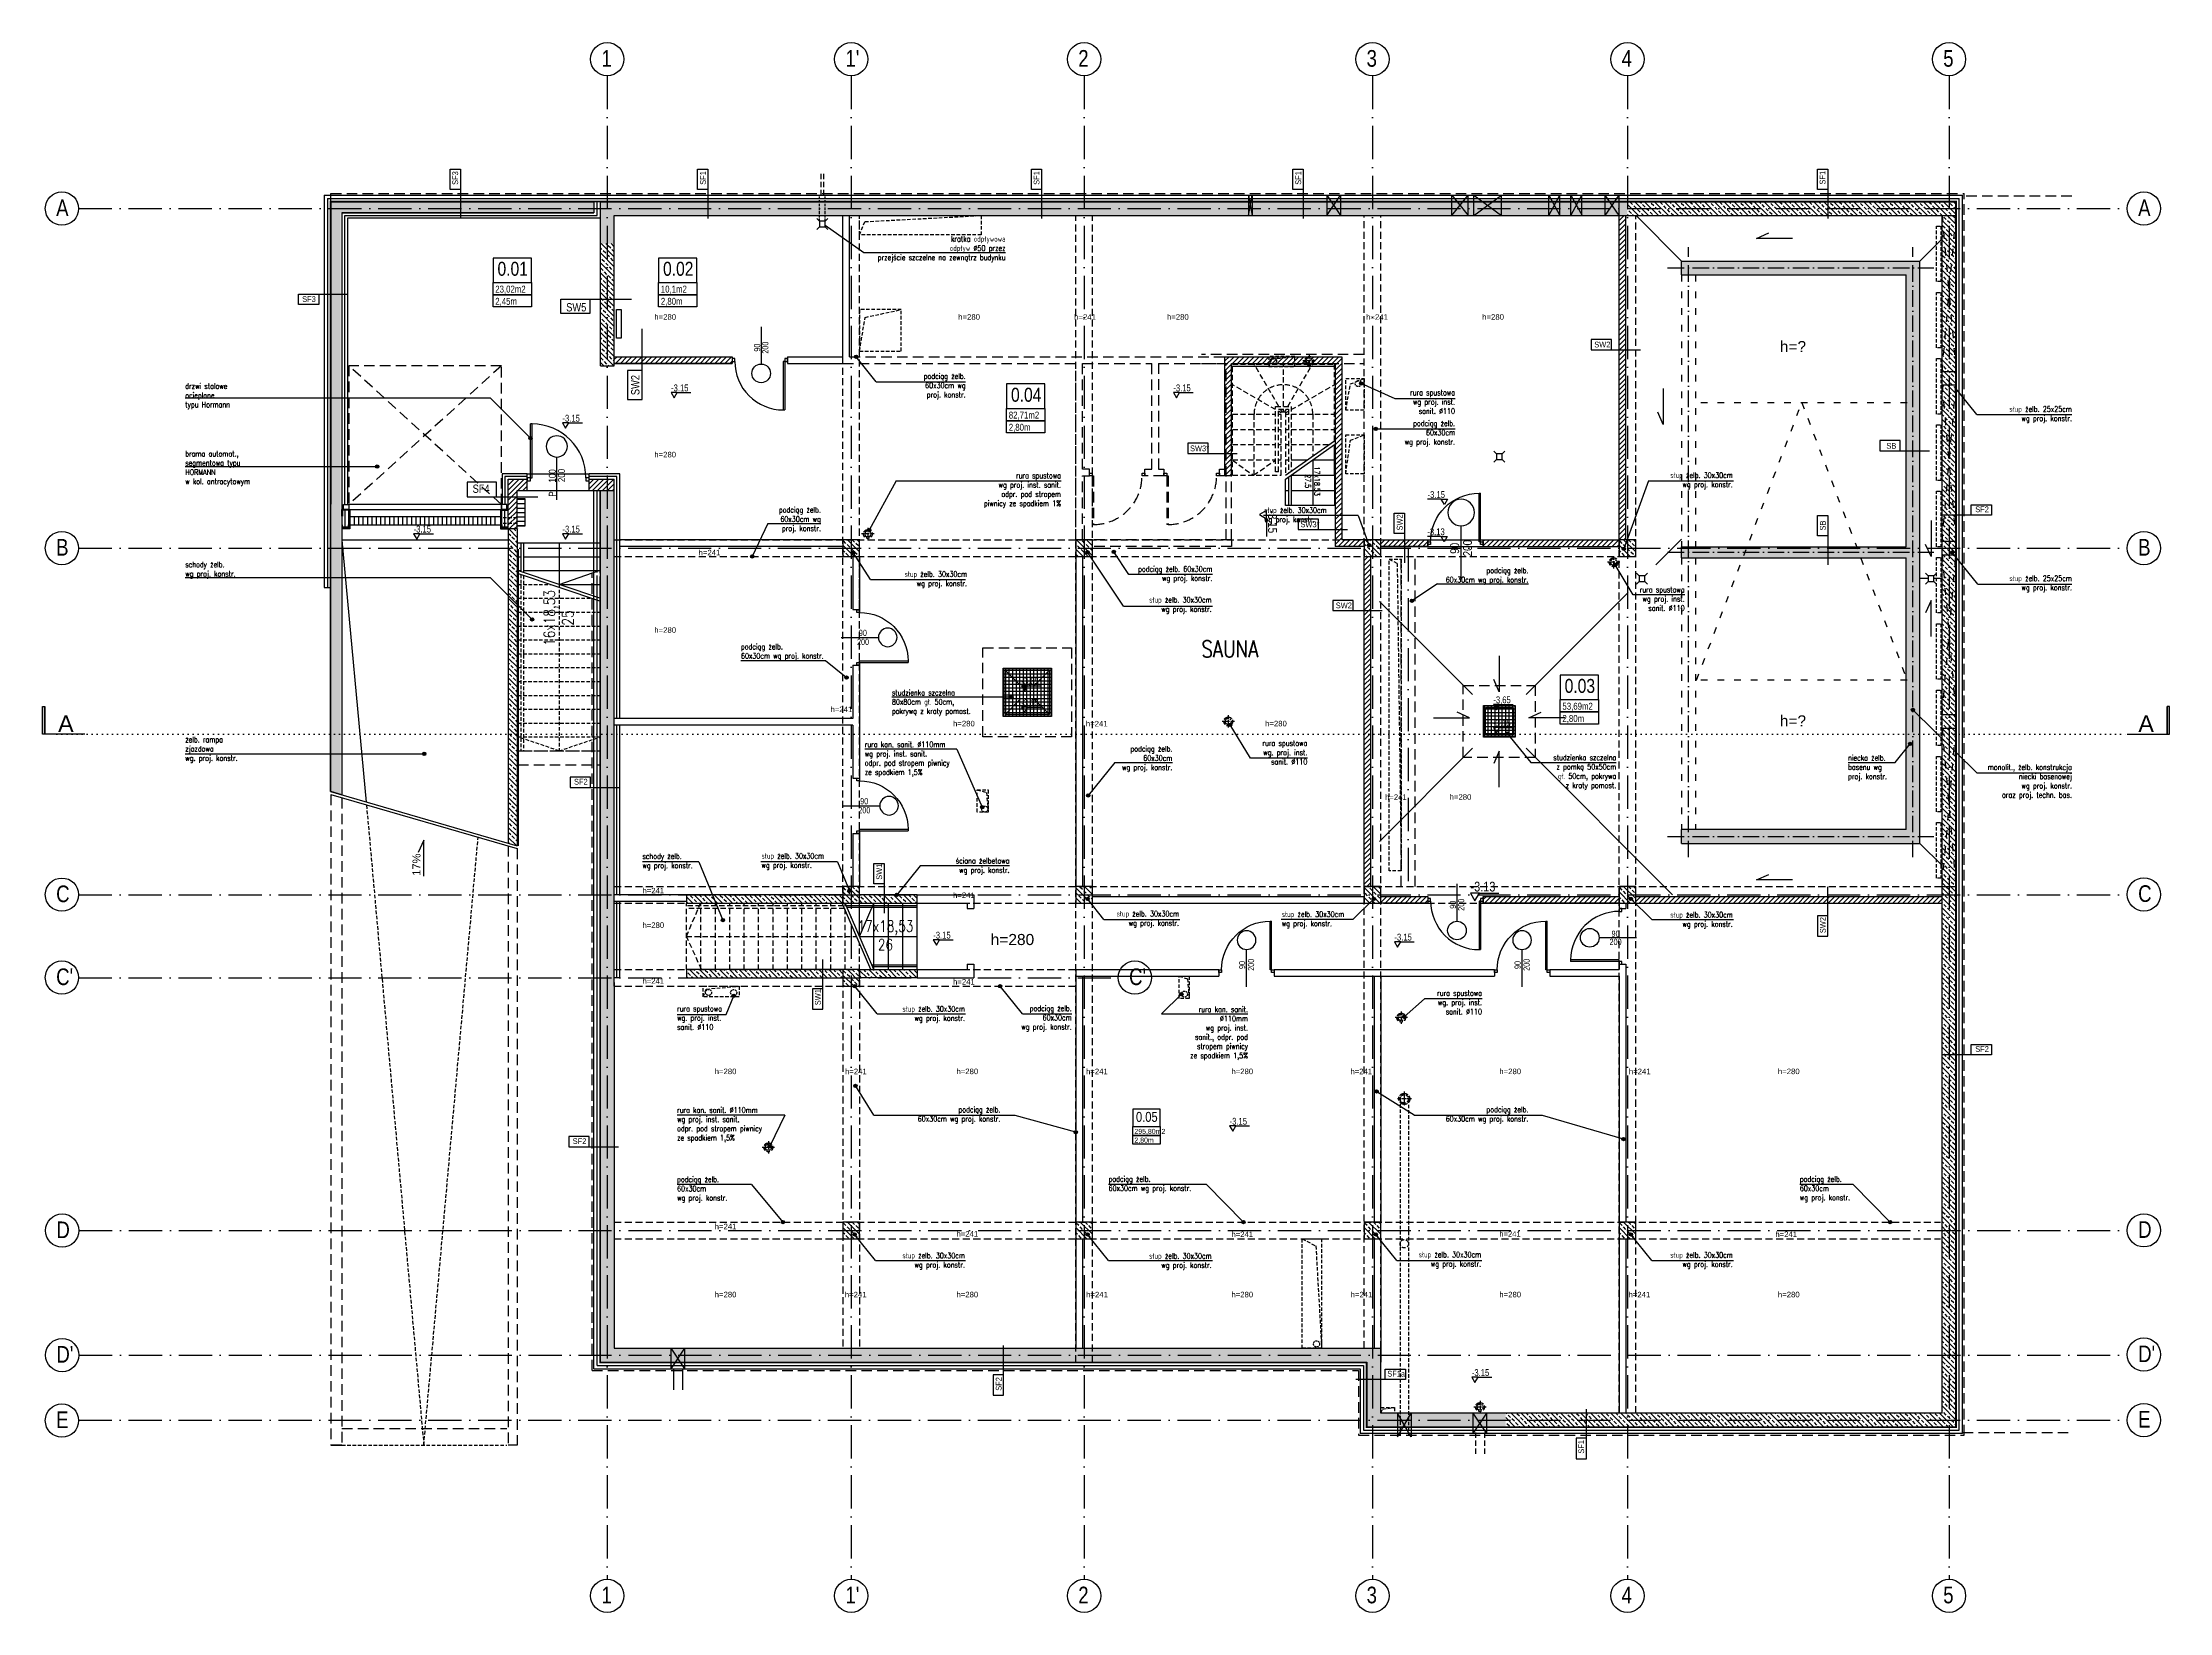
# Model space of a CAD drawing. Header units: millimetres. Extents: x 58205 to 122423, y 1055 to 94479.
# Drawn here: x 67827 to 71663, y 1959 to 4789 of the extents above; entities that cross this region are included whole.
import ezdxf

# ---------------------------------------------------------------- set-up
doc = ezdxf.new("R2010")
doc.units = ezdxf.units.MM
for name, pattern in [('0707_PB_080619_gn_xref$0$ACAD_ISO10W100', [18, 12, -3, 0, -3]), ('ACAD_ISO03W100', [30, 12, -18]), ('ACAD_ISO07W100', [3, 0, -3]), ('ACAD_ISO10W100', [18, 12, -3, 0, -3]), ('HIDDEN', [9.525, 6.35, -3.175])]:
    doc.linetypes.add(name, pattern=pattern)
for name, color, linetype in [('+48_ARMATURA', 251, 'Continuous'), ('+48_HACZE', 253, 'Continuous'), ('+48_IZOLACJE', 4, 'Continuous'), ('+48_KANALIZACJA DESZCZOWA', 3, 'Continuous'), ('+48_KANALIZACJA SANIT.', 42, 'Continuous'), ('+48_KOTY', 3, 'Continuous'), ('+48_MEBLE', 251, 'Continuous'), ('+48_OPISY', 3, 'Continuous'), ('+48_OPISY T', 3, 'Continuous'), ('+48_OPISY_POM', 3, 'Continuous'), ('+48_OPISY_STOLARKA', 3, 'Continuous'), ('+48_OPISY_ŚCIAN', 3, 'Continuous'), ('+48_OSIE', 8, 'Continuous'), ('+48_PODCIAGI', 4, 'Continuous'), ('+48_PODCIĄG', 4, 'ACAD_ISO03W100'), ('+48_PRZEBICIA', 143, 'Continuous'), ('+48_PRZEKRÓJ', 1, 'Continuous'), ('+48_SCHODY', 2, 'Continuous'), ('+48_SCIANY', 1, 'Continuous'), ('+48_SPUSTY', 150, 'Continuous'), ('+48_STOLARKA_DRZWI', 3, 'Continuous'), ('+48_STOLARKA_OKNA', 3, 'Continuous'), ('+48_WEŁNA', 252, 'Continuous'), ('+48_WIDOK', 5, 'Continuous'), ('SCHODY_', 2, 'Continuous')]:
    doc.layers.add(name, color=color, linetype=linetype)
doc.layers.get('0').freeze()
doc.styles.add('ARIAL', font='ARIAL.TTF')
doc.styles.get("Standard").update_dxf_attribs({"font": 'ARIAL.TTF'})
doc.styles.add('WRP_ARIAL', font='ARIAL.TTF', dxfattribs={"width": 0.8})
doc.styles.add('wymiary', font='romans.shx', dxfattribs={"width": 0.8})
doc.linetypes.add('P SCIEKOWY', pattern='A,30,[148,RODZLIN,S=5,R=0,X=0,Y=0],-15,30', length=75)
doc.linetypes.add('ZIGZAG', pattern='A,0.00254,-5.08,[131,ltypeshp.shx,S=5.08,R=0,X=-5.08,Y=0],-10.16,[131,ltypeshp.shx,S=5.08,R=180,X=5.08,Y=0],-5.08', length=20.32254)

# ---------------------------------------------------------------- blocks, each defined once
blk = doc.blocks.new('OZN_OSI')
at = {"layer": '+48_OSIE', "linetype": 'Continuous', "ltscale": 5}
blk.add_circle((0, -30), 30, dxfattribs=at)
at = {"layer": '+48_OSIE', "linetype": 'Continuous', "ltscale": 5, "style": 'WRP_ARIAL', "width": 0.8}
blk.add_attdef('NR', (-23.3, -43.5), '', height=30, dxfattribs=at)
blk = doc.blocks.new('SCIANA')
at = {"layer": '+48_OPISY_ŚCIAN', "ltscale": 5}
blk.add_line((-25, 0), (25, 0), dxfattribs=at)
blk.add_lwpolyline([(-60, 0), (-25, 0), (-25, 17.5), (-60, 17.5)], close=True, dxfattribs=at)
at = {"layer": '+48_OPISY_ŚCIAN', "ltscale": 5, "style": 'WRP_ARIAL', "width": 0.8}
blk.add_attdef('TYP', (-53.6, 4.8), '', height=10, dxfattribs=at)
blk = doc.blocks.new('OPISY_POM_METKA')
at = {"layer": '+48_OPISY_POM', "ltscale": 5}
for points in [[(0, -70), (109.7, -70), (109.7, 0), (0, 0)], [(109.7, -105), (0, -105), (0, -70), (109.7, -70)]]:
    blk.add_lwpolyline(points, close=True, dxfattribs=at)
at = {"layer": '+48_OPISY_POM'}
blk.add_lwpolyline([(109.7, -140), (0, -140), (0, -105), (109.7, -105)], close=True, dxfattribs=at)
at = {"layer": '+48_OPISY_POM', "ltscale": 5, "style": 'WRP_ARIAL', "width": 0.8}
for tag, p, height in [('NRPOM', (25.8, -50.8), 40), ('POW', (6.4, -99), 20)]:
    blk.add_attdef(tag, p, '', height=height, dxfattribs=at)
at = {"layer": '+48_OPISY_POM', "style": 'WRP_ARIAL', "width": 0.8}
blk.add_attdef('H', (6.4, -134), '', height=20, dxfattribs=at)
blk = doc.blocks.new('drzwi')
at = {"layer": '+48_STOLARKA_DRZWI'}
for p, q in [((-2, 0), (-2, -70)), ((0, 0), (-2, 0)), ((0, 0), (0, -70)), ((-2, -70), (0, -70))]:
    blk.add_line(p, q, dxfattribs=at)
blk.add_arc((-2, 0), 70, 180, 270, dxfattribs=at)
blk = doc.blocks.new('DRZWI_90')
at = {"layer": '+48_STOLARKA_DRZWI'}
for points in [[(36405.5, 16749.3), (36405.5, 16744.3), (36410.5, 16744.3), (36410.5, 16749.3)], [(36405.5, 16654.3), (36405.5, 16649.3), (36410.5, 16649.3), (36410.5, 16654.3)]]:
    blk.add_lwpolyline(points, close=True, dxfattribs=at)
at = {"layer": '+48_STOLARKA_DRZWI', "xscale": 1.25, "yscale": 1.25, "zscale": 1.25, "rotation": 270}
blk.add_blockref('drzwi', (36405.5, 16654.3), dxfattribs=at)
blk = doc.blocks.new('kratka 10x10')
for p, q in [((-5, 5.1), (-10, 10.1)), ((5, 5.1), (10, 10.1)), ((-5, -4.9), (-10, -9.9)), ((5, -4.9), (10, -9.9))]:
    blk.add_line(p, q)
blk.add_lwpolyline([(5, 5.1), (-5, 5.1), (-5, -4.9), (5, -4.9)], close=True)
blk = doc.blocks.new('koty')
at = {"layer": '+48_KOTY', "color": 3, "ltscale": 5}
blk.add_line((70403.2, 11225), (70423.2, 11225), dxfattribs=at)
blk.add_lwpolyline([(70398.6, 11217.1), (70403.2, 11225), (70394.1, 11225)], close=True, dxfattribs=at)
at = {"layer": '+48_KOTY', "color": 3, "style": 'WRP_ARIAL', "width": 0.8}
blk.add_attdef('POZIOM', (70403.2, 11226.8), '', height=10, dxfattribs=at)
blk = doc.blocks.new('OPIS_STOLARKA')
at = {"layer": '+48_OPISY_STOLARKA'}
blk.add_line((0, 30), (0, -30), dxfattribs=at)
at = {"layer": '+48_STOLARKA_DRZWI'}
blk.add_circle((0, -45), 15, dxfattribs=at)
at = {"layer": '+48_OPISY_STOLARKA', "style": 'WRP_ARIAL', "width": 0.8}
for tag, p in [('SZER', (-2.3, -15.9)), ('WYS', (14.3, -13.6)), ('OZN', (5, -51.3))]:
    blk.add_attdef(tag, p, '', height=10, rotation=90, dxfattribs=at)

msp = doc.modelspace()

# ---------------------------------------------------------------- hatches: boundary and pattern name
at = {"layer": '+48_ARMATURA'}
h = msp.add_hatch(dxfattribs=at)
h.set_pattern_fill('ANSI37', color=256, scale=2, angle=45, style=0)
h.paths.add_polyline_path([(69559.984, 3660.671), (69645.984, 3660.671), (69645.984, 3574.671), (69559.984, 3574.671)])
h = msp.add_hatch(dxfattribs=at)
h.set_pattern_fill('ANSI37', color=256, scale=2, angle=45, style=0)
h.paths.add_polyline_path([(70482.234, 3593.171), (70482.234, 3537.171), (70426.234, 3537.171), (70426.234, 3593.171)])
at = {"layer": '+48_HACZE'}
h = msp.add_hatch(dxfattribs=at)
h.set_pattern_fill('ANSI33', color=256, scale=2, angle=90, style=0)
h.paths.add_polyline_path([(68346.984, 3438.555), (68364.484, 3433.519), (68364.484, 4482.171), (68820.984, 4482.171), (68820.984, 4502.171), (68346.984, 4502.171)])
h = msp.add_hatch(dxfattribs=at)
h.set_pattern_fill('ANSI33', color=256, scale=2, angle=90, style=0)
h.paths.add_polyline_path([(70685.484, 4502.171), (70428.668, 4502.171), (70428.668, 4496.292), (70428.668, 4489.671), (70685.484, 4489.671)])
h.paths.add_polyline_path([(70685.484, 4489.671), (70428.668, 4489.671), (70428.668, 4477.171), (70685.484, 4477.171)])
h.paths.add_polyline_path([(70428.668, 4489.671), (70225.484, 4489.671), (70225.484, 4477.171), (70428.668, 4477.171)])
h.paths.add_polyline_path([(70428.668, 4502.171), (70225.484, 4502.171), (70225.484, 4489.671), (70428.668, 4489.671), (70428.668, 4496.292)])
h.paths.add_polyline_path([(70225.484, 4502.171), (69705.484, 4502.171), (69705.484, 4489.671), (70225.484, 4489.671)])
h.paths.add_polyline_path([(70225.484, 4489.671), (69705.484, 4489.671), (69705.484, 4477.171), (70225.484, 4477.171)])
h.paths.add_polyline_path([(69705.484, 4489.671), (69285.484, 4489.671), (69285.484, 4477.171), (69439.488, 4477.171), (69439.488, 4477.174), (69531.271, 4477.174), (69531.279, 4477.175), (69531.279, 4477.171), (69705.484, 4477.171)])
h.paths.add_polyline_path([(69705.484, 4502.171), (69285.484, 4502.171), (69285.484, 4489.671), (69705.484, 4489.671)])
h.paths.add_polyline_path([(69285.484, 4489.671), (68904.515, 4489.671), (68904.515, 4477.171), (69285.484, 4477.171)])
h.paths.add_polyline_path([(69285.484, 4502.171), (68904.515, 4502.171), (68904.515, 4489.671), (69285.484, 4489.671)])
h.paths.add_polyline_path([(68904.515, 4489.671), (68845.484, 4489.671), (68845.484, 4426.671), (68857.984, 4426.671), (68857.984, 4477.171), (68904.515, 4477.171)])
h.paths.add_polyline_path([(68904.515, 4502.171), (68845.484, 4502.171), (68845.484, 4489.671), (68904.515, 4489.671)])
h.paths.add_polyline_path([(68845.484, 4502.171), (68832.984, 4502.171), (68832.984, 4489.671), (68845.484, 4489.671)])
h.paths.add_polyline_path([(68845.484, 4489.671), (68832.984, 4489.671), (68832.984, 4426.671), (68845.484, 4426.671)])
h = msp.add_hatch(dxfattribs=at)
h.set_pattern_fill('ANSI33', color=256, scale=2, angle=90, style=0)
h.paths.add_polyline_path([(71277.984, 4489.671), (71265.484, 4489.671), (71265.484, 4001.5), (71273.226, 4001.5), (71277.984, 4001.5)])
h.paths.add_polyline_path([(71265.484, 4489.671), (70685.484, 4489.671), (70685.484, 4477.183), (71252.984, 4477.187), (71252.984, 4001.5), (71265.484, 4001.5)])
h.paths.add_polyline_path([(71265.484, 4502.176), (70685.484, 4502.175), (70685.484, 4489.671), (71265.484, 4489.671)])
h.paths.add_polyline_path([(71277.984, 4502.176), (71265.484, 4502.176), (71265.484, 4489.671), (71277.984, 4489.671)])
h = msp.add_hatch(dxfattribs=at)
h.set_pattern_fill('ANSI31', color=256, scale=2, angle=180, style=0)
h.paths.add_polyline_path([(70670.484, 4477.171), (70682.484, 4477.171), (70682.484, 3892.671), (70670.484, 3892.671)])
h = msp.add_hatch(dxfattribs=at)
h.set_pattern_fill('ANSI33', color=256, scale=2, angle=90, style=0)
h.paths.add_polyline_path([(68845.484, 4426.671), (68832.984, 4426.671), (68832.984, 4241.555), (68845.484, 4241.555)])
h.paths.add_polyline_path([(68857.984, 4426.671), (68845.484, 4426.671), (68845.484, 4241.555), (68857.984, 4241.555)])
h.paths.add_polyline_path([(68857.984, 4241.555), (68845.484, 4241.555), (68845.484, 4206.171), (68857.984, 4206.171)])
h.paths.add_polyline_path([(68845.484, 4241.555), (68832.984, 4241.555), (68832.984, 4206.171), (68845.484, 4206.171)])
h = msp.add_hatch(dxfattribs=at)
h.set_pattern_fill('ANSI33', color=256, scale=2, angle=90, style=0)
h.paths.add_polyline_path([(70782.984, 3345.171), (70782.984, 3370.171), (71187.984, 3370.171), (71187.984, 3860.171), (70782.984, 3860.171), (70782.984, 3880.171), (71187.984, 3880.171), (71187.984, 4370.171), (70782.984, 4370.171), (70782.984, 4395.171), (71212.984, 4395.171), (71212.984, 3345.171)])
h = msp.add_hatch(dxfattribs=at)
h.set_pattern_fill('ANSI31', color=256, scale=2, angle=180, style=0)
h.set_pattern_definition([(225, (0, -9.5), (4.49012806, -4.49012806), [])])
h.paths.add_polyline_path([(68857.984, 4222.671), (69070.484, 4222.671), (69070.484, 4210.671), (68857.984, 4210.671)])
h = msp.add_hatch(dxfattribs=at)
h.set_pattern_fill('ANSI31', color=256, scale=2, angle=180, style=0)
h.paths.add_polyline_path([(70210.484, 3880.671), (70210.484, 3892.671), (70170.484, 3892.671), (70170.484, 4222.671), (69959.484, 4222.671), (69959.484, 4007.671), (69971.484, 4007.671), (69971.484, 4210.671), (70158.484, 4210.671), (70158.484, 3880.671)])
h = msp.add_hatch(dxfattribs=at)
h.set_pattern_fill('ANSI31', color=256, scale=2, angle=180, style=0)
h.paths.add_polyline_path([(68682.984, 3981.671), (68700.984, 3981.671), (68700.984, 4001.671), (68666.984, 4001.671), (68666.984, 3912.171), (68682.984, 3912.171)])
h = msp.add_hatch(dxfattribs=at)
h.set_pattern_fill('ANSI31', color=256, scale=2, angle=180, style=0)
h.paths.add_polyline_path([(68812.984, 4001.671), (68812.984, 3981.671), (68845.484, 3981.671), (68845.484, 4001.671)])
h.paths.add_polyline_path([(68845.484, 3981.671), (68857.984, 3981.671), (68857.984, 4001.671), (68845.484, 4001.671)])
h = msp.add_hatch(dxfattribs=at)
h.set_pattern_fill('ANSI33', color=256, scale=2, angle=90, style=0)
h.paths.add_polyline_path([(71265.484, 4001.5), (71252.984, 4001.5), (71252.984, 3877.671), (71265.484, 3877.671)])
h.paths.add_polyline_path([(71277.984, 4001.5), (71273.226, 4001.5), (71265.484, 4001.5), (71265.484, 3877.671), (71277.984, 3877.671)])
h.paths.add_polyline_path([(71277.984, 3877.671), (71265.484, 3877.671), (71265.484, 3542.146), (71277.984, 3542.146)])
h.paths.add_polyline_path([(71265.484, 3877.671), (71252.984, 3877.671), (71252.984, 3542.146), (71265.484, 3542.146)])
h = msp.add_hatch(dxfattribs=at)
h.set_pattern_fill('ANSI33', color=256, scale=2, angle=90, style=0)
h.paths.add_polyline_path([(70466.026, 2301.471), (70466.026, 2305.671), (70225.484, 2305.671), (70225.484, 2293.171), (70466.026, 2293.171)])
h.paths.add_polyline_path([(70466.026, 2318.171), (70240.484, 2318.171), (70240.484, 2355.412), (70225.484, 2355.412), (70225.484, 2305.671), (70466.026, 2305.671)])
h.paths.add_polyline_path([(70225.484, 2305.671), (70215.484, 2305.671), (70215.484, 2293.171), (70225.484, 2293.171)])
h.paths.add_polyline_path([(70225.484, 2355.412), (70215.484, 2355.412), (70215.484, 2305.671), (70225.484, 2305.671)])
h.paths.add_polyline_path([(70225.484, 2422.671), (70210.484, 2422.671), (70210.484, 2410.171), (70215.484, 2410.171), (70215.484, 2355.412), (70225.484, 2355.412)])
h.paths.add_polyline_path([(70240.484, 2422.671), (70225.484, 2422.671), (70225.484, 2355.412), (70240.484, 2355.412)])
h.paths.add_polyline_path([(70240.484, 2435.171), (70225.484, 2435.171), (70225.484, 2422.671), (70240.484, 2422.671)])
h.paths.add_polyline_path([(70225.484, 2435.171), (70210.484, 2435.171), (70210.484, 2422.671), (70225.484, 2422.671)])
h.paths.add_polyline_path([(70210.484, 2435.171), (69720.484, 2435.171), (69720.484, 2422.671), (70210.484, 2422.671)])
h.paths.add_polyline_path([(70210.484, 2422.671), (69720.484, 2422.671), (69720.484, 2410.171), (70210.484, 2410.171)])
h.paths.add_polyline_path([(69720.484, 2435.171), (69705.484, 2435.171), (69705.484, 2422.671), (69720.484, 2422.671)])
h.paths.add_polyline_path([(69720.484, 2422.671), (69705.484, 2422.671), (69705.484, 2410.171), (69720.484, 2410.171)])
h.paths.add_polyline_path([(69705.484, 2422.671), (69690.484, 2422.671), (69690.484, 2410.171), (69705.484, 2410.171)])
h.paths.add_polyline_path([(69705.484, 2435.171), (69690.484, 2435.171), (69690.484, 2422.671), (69705.484, 2422.671)])
h.paths.add_polyline_path([(69690.484, 2435.171), (69433.195, 2435.171), (69433.195, 2422.671), (69690.484, 2422.671)])
h.paths.add_polyline_path([(69690.484, 2422.671), (69433.195, 2422.671), (69433.195, 2410.171), (69690.484, 2410.171)])
h.paths.add_polyline_path([(69433.195, 2422.671), (69285.484, 2422.671), (69285.484, 2410.171), (69433.195, 2410.171), (69433.195, 2411.538)])
h.paths.add_polyline_path([(69433.195, 2435.171), (69285.484, 2435.171), (69285.484, 2422.671), (69433.195, 2422.671)])
h.paths.add_polyline_path([(69285.484, 2435.171), (68904.515, 2435.171), (68904.515, 2422.671), (69285.484, 2422.671)])
h.paths.add_polyline_path([(69285.484, 2422.671), (68904.515, 2422.671), (68904.515, 2410.171), (69285.484, 2410.171)])
h.paths.add_polyline_path([(68904.515, 2422.671), (68845.484, 2422.671), (68845.484, 2410.171), (68904.515, 2410.171)])
h.paths.add_polyline_path([(68904.515, 2435.171), (68857.984, 2435.171), (68857.984, 2647.671), (68845.484, 2647.671), (68845.484, 2422.671), (68904.515, 2422.671)])
h.paths.add_polyline_path([(68845.484, 2422.671), (68832.984, 2422.671), (68832.984, 2410.171), (68845.484, 2410.171)])
h.paths.add_polyline_path([(68845.484, 2647.671), (68832.984, 2647.671), (68832.984, 2422.671), (68845.484, 2422.671)])
h.paths.add_polyline_path([(68845.484, 2719.263), (68833.429, 2719.263), (68832.984, 2719.263), (68832.984, 2647.671), (68845.484, 2647.671)])
h.paths.add_polyline_path([(68857.984, 2719.263), (68845.484, 2719.263), (68845.484, 2647.671), (68857.984, 2647.671)])
h.paths.add_polyline_path([(68857.984, 2949.304), (68845.484, 2949.304), (68845.484, 2719.263), (68857.984, 2719.263)])
h.paths.add_polyline_path([(68845.484, 2949.304), (68832.984, 2949.304), (68832.984, 2719.263), (68844.801, 2719.263), (68845.484, 2719.263)])
h.paths.add_polyline_path([(68845.484, 3102.671), (68832.984, 3102.671), (68832.984, 2949.304), (68845.484, 2949.304)])
h.paths.add_polyline_path([(68857.984, 3094.671), (68857.984, 3102.671), (68845.484, 3102.671), (68845.484, 2949.304), (68857.984, 2949.304)])
h.paths.add_polyline_path([(68857.984, 3240.171), (68857.984, 3252.671), (68845.484, 3252.671), (68845.484, 3102.671), (68857.984, 3102.671)])
h.paths.add_polyline_path([(68845.484, 3252.671), (68832.984, 3252.671), (68832.984, 3102.671), (68845.484, 3102.671)])
h.paths.add_polyline_path([(68845.484, 3542.146), (68832.984, 3542.146), (68832.984, 3252.671), (68845.484, 3252.671)])
h.paths.add_polyline_path([(68857.984, 3542.146), (68845.484, 3542.146), (68845.484, 3252.671), (68857.984, 3252.671)])
h.paths.add_polyline_path([(68845.484, 3877.671), (68832.984, 3877.671), (68832.984, 3542.146), (68845.484, 3542.146)])
h.paths.add_polyline_path([(68857.984, 3877.671), (68845.484, 3877.671), (68845.484, 3542.146), (68857.984, 3542.146)])
h.paths.add_polyline_path([(68845.484, 3980.171), (68832.984, 3980.171), (68832.984, 3877.671), (68845.484, 3877.671)])
h.paths.add_polyline_path([(68857.984, 3980.171), (68845.484, 3980.171), (68845.484, 3877.671), (68857.984, 3877.671)])
h = msp.add_hatch(dxfattribs=at)
h.set_pattern_fill('ANSI33', color=256, scale=2, angle=90, style=0)
h.set_pattern_definition([(135, (1.5, 9e-11), (-8.9802561, -8.9802561), []), (135, (1.5, 8.98), (-8.9802561, -8.9802561), [6.35, -3.175])])
h.paths.add_polyline_path([(68682.984, 3341.151), (68666.984, 3345.789), (68666.984, 3912.171), (68682.984, 3912.171)])
h = msp.add_hatch(dxfattribs=at)
h.set_pattern_fill('ANSI33', color=256, scale=2, angle=90, style=0)
h.paths.add_polyline_path([(69270.484, 3862.671), (69300.484, 3862.671), (69300.484, 3892.671), (69270.484, 3892.671)])
h = msp.add_hatch(dxfattribs=at)
h.set_pattern_fill('ANSI33', color=256, scale=2, angle=90, style=0)
h.paths.add_polyline_path([(69705.484, 3877.671), (69705.484, 3892.671), (69690.484, 3892.671), (69690.484, 3877.671)])
h.paths.add_polyline_path([(69720.484, 3877.671), (69720.484, 3892.671), (69705.484, 3892.671), (69705.484, 3877.671)])
h.paths.add_polyline_path([(69705.484, 3877.671), (69705.484, 3862.671), (69720.484, 3862.671), (69720.484, 3877.671)])
h.paths.add_polyline_path([(69690.484, 3877.671), (69690.484, 3862.671), (69705.484, 3862.671), (69705.484, 3877.671)])
h = msp.add_hatch(dxfattribs=at)
h.set_pattern_fill('ANSI33', color=256, scale=2, angle=90, style=0)
h.paths.add_polyline_path([(70210.484, 3892.671), (70210.484, 3877.671), (70225.484, 3877.671), (70225.484, 3892.671)])
h.paths.add_polyline_path([(70240.484, 3892.671), (70225.484, 3892.671), (70225.484, 3877.671), (70240.484, 3877.671)])
h.paths.add_polyline_path([(70240.484, 3877.671), (70225.484, 3877.671), (70225.484, 3862.671), (70240.484, 3862.671)])
h.paths.add_polyline_path([(70225.484, 3877.671), (70210.484, 3877.671), (70210.484, 3862.671), (70225.484, 3862.671)])
h = msp.add_hatch(dxfattribs=at)
h.set_pattern_fill('ANSI31', color=256, scale=2, angle=180, style=0)
h.paths.add_polyline_path([(70240.484, 3892.671), (70325.484, 3892.671), (70325.484, 3880.671), (70240.484, 3880.671)])
h = msp.add_hatch(dxfattribs=at)
h.set_pattern_fill('ANSI31', color=256, scale=2, angle=180, style=0)
h.paths.add_polyline_path([(70425.484, 3892.671), (70425.484, 3880.671), (70670.484, 3880.671), (70670.484, 3892.671)])
h = msp.add_hatch(dxfattribs=at)
h.set_pattern_fill('ANSI33', color=256, scale=2, angle=90, style=0)
h.set_pattern_definition([(135, (1400, 3e-11), (-8.9802561, -8.9802561), []), (135, (1400, 8.98), (-8.9802561, -8.9802561), [6.35, -3.175])])
h.paths.add_polyline_path([(70670.484, 3862.671), (70700.484, 3862.671), (70700.484, 3892.671), (70670.484, 3892.671)])
h = msp.add_hatch(dxfattribs=at)
h.set_pattern_fill('ANSI31', color=256, scale=2, angle=180, style=0)
h.paths.add_polyline_path([(70222.484, 3862.671), (70210.484, 3862.671), (70210.484, 3267.671), (70222.484, 3267.671)])
h = msp.add_hatch(dxfattribs=at)
h.set_pattern_fill('ANSI33', color=256, scale=2, angle=90, style=0)
h.paths.add_polyline_path([(71277.984, 3252.671), (71265.484, 3252.671), (71265.484, 2647.671), (71277.984, 2647.671)])
h.paths.add_polyline_path([(71265.484, 3252.671), (71252.984, 3252.671), (71252.984, 2647.671), (71265.484, 2647.671)])
h.paths.add_polyline_path([(71265.484, 3542.146), (71252.984, 3542.146), (71252.984, 3252.671), (71265.484, 3252.671)])
h.paths.add_polyline_path([(71277.984, 3542.146), (71265.484, 3542.146), (71265.484, 3252.671), (71277.984, 3252.671)])
h = msp.add_hatch(dxfattribs=at)
h.set_pattern_fill('ANSI33', color=256, scale=2, angle=90, style=0)
h.set_pattern_definition([(135, (0, -625), (-8.9802561, -8.9802561), []), (135, (0, -616.02), (-8.9802561, -8.9802561), [6.35, -3.175])])
h.paths.add_polyline_path([(69270.484, 3237.671), (69300.484, 3237.671), (69300.484, 3267.671), (69270.484, 3267.671)])
h = msp.add_hatch(dxfattribs=at)
h.set_pattern_fill('ANSI33', color=256, scale=2, angle=90, style=0)
h.paths.add_polyline_path([(69705.484, 3252.671), (69690.484, 3252.671), (69690.484, 3237.671), (69705.484, 3237.671)])
h.paths.add_polyline_path([(69705.484, 3237.671), (69720.484, 3237.671), (69720.484, 3252.671), (69705.484, 3252.671)])
h.paths.add_polyline_path([(69720.484, 3267.671), (69705.484, 3267.671), (69705.484, 3252.671), (69720.484, 3252.671)])
h.paths.add_polyline_path([(69705.484, 3252.671), (69705.484, 3267.671), (69690.484, 3267.671), (69690.484, 3252.671)])
h = msp.add_hatch(dxfattribs=at)
h.set_pattern_fill('ANSI33', color=256, scale=2, angle=90, style=0)
h.paths.add_polyline_path([(70225.484, 3267.671), (70210.484, 3267.671), (70210.484, 3252.671), (70225.484, 3252.671)])
h.paths.add_polyline_path([(70225.484, 3267.671), (70225.484, 3252.671), (70240.484, 3252.671), (70240.484, 3267.671)])
h.paths.add_polyline_path([(70240.484, 3237.671), (70240.484, 3252.671), (70225.484, 3252.671), (70225.484, 3237.671)])
h.paths.add_polyline_path([(70225.484, 3252.671), (70210.484, 3252.671), (70210.484, 3237.671), (70225.484, 3237.671)])
h = msp.add_hatch(dxfattribs=at)
h.set_pattern_fill('ANSI33', color=256, scale=2, angle=90, style=0)
h.set_pattern_definition([(135, (1400, -625), (-8.9802561, -8.9802561), []), (135, (1400, -616.02), (-8.9802561, -8.9802561), [6.35, -3.175])])
h.paths.add_polyline_path([(70670.484, 3237.671), (70700.484, 3237.671), (70700.484, 3267.671), (70670.484, 3267.671)])
h = msp.add_hatch(dxfattribs=at)
h.set_pattern_fill('ANSI33', color=256, scale=2, angle=90, style=0)
h.paths.add_polyline_path([(69270.484, 3252.671), (68988.484, 3252.671), (68988.484, 3237.671), (69270.484, 3237.671)])
h = msp.add_hatch(dxfattribs=at)
h.set_pattern_fill('ANSI33', color=256, scale=2, angle=90, style=0)
h.paths.add_polyline_path([(69404.484, 3252.671), (69300.484, 3252.671), (69300.484, 3237.671), (69404.484, 3237.671)])
h = msp.add_hatch(dxfattribs=at)
h.set_pattern_fill('ANSI31', color=256, scale=2, angle=180, style=0)
h.paths.add_polyline_path([(70240.484, 3249.671), (70325.484, 3249.671), (70325.484, 3237.671), (70240.484, 3237.671)])
h = msp.add_hatch(dxfattribs=at)
h.set_pattern_fill('ANSI31', color=256, scale=2, angle=180, style=0)
h.paths.add_polyline_path([(70425.484, 3249.671), (70670.484, 3249.671), (70670.484, 3237.671), (70425.484, 3237.671)])
h = msp.add_hatch(dxfattribs=at)
h.set_pattern_fill('ANSI31', color=256, scale=2, angle=180, style=0)
h.paths.add_polyline_path([(70999.984, 3237.671), (70999.984, 3249.671), (70700.484, 3249.671), (70700.484, 3237.671)])
h.paths.add_polyline_path([(71252.984, 3237.671), (71252.984, 3249.671), (70999.984, 3249.671), (70999.984, 3237.671)])
h = msp.add_hatch(dxfattribs=at)
h.set_pattern_fill('ANSI33', color=256, scale=2, angle=90, style=0)
h.paths.add_polyline_path([(69270.484, 3102.671), (68988.484, 3102.671), (68988.484, 3117.671), (69270.484, 3117.671)])
h = msp.add_hatch(dxfattribs=at)
h.set_pattern_fill('ANSI33', color=256, scale=2, angle=90, style=0)
h.set_pattern_definition([(135, (-1e-11, -775), (-8.9802561, -8.9802561), []), (135, (-1e-11, -766.02), (-8.9802561, -8.9802561), [6.35, -3.175])])
h.paths.add_polyline_path([(69270.484, 3087.671), (69300.484, 3087.671), (69300.484, 3117.671), (69270.484, 3117.671)])
h = msp.add_hatch(dxfattribs=at)
h.set_pattern_fill('ANSI33', color=256, scale=2, angle=90, style=0)
h.paths.add_polyline_path([(69404.484, 3102.671), (69300.484, 3102.671), (69300.484, 3117.671), (69404.484, 3117.671)])
h = msp.add_hatch(dxfattribs=at)
h.set_pattern_fill('ANSI33', color=256, scale=2, angle=90, style=0)
h.set_pattern_definition([(135, (0, -1230), (-8.9802561, -8.9802561), []), (135, (0, -1221.02), (-8.9802561, -8.9802561), [6.35, -3.175])])
h.paths.add_polyline_path([(69270.484, 2632.671), (69300.484, 2632.671), (69300.484, 2662.671), (69270.484, 2662.671)])
h = msp.add_hatch(dxfattribs=at)
h.set_pattern_fill('ANSI33', color=256, scale=2, angle=90, style=0)
h.set_pattern_definition([(135, (420, -1230), (-8.9802561, -8.9802561), []), (135, (420, -1221.02), (-8.9802561, -8.9802561), [6.35, -3.175])])
h.paths.add_polyline_path([(69690.484, 2632.671), (69720.484, 2632.671), (69720.484, 2662.671), (69690.484, 2662.671)])
h = msp.add_hatch(dxfattribs=at)
h.set_pattern_fill('ANSI33', color=256, scale=2, angle=90, style=0)
h.set_pattern_definition([(135, (940, -1230), (-8.9802561, -8.9802561), []), (135, (940, -1221.02), (-8.9802561, -8.9802561), [6.35, -3.175])])
h.paths.add_polyline_path([(70210.484, 2632.671), (70240.484, 2632.671), (70240.484, 2662.671), (70210.484, 2662.671)])
h = msp.add_hatch(dxfattribs=at)
h.set_pattern_fill('ANSI33', color=256, scale=2, angle=90, style=0)
h.set_pattern_definition([(135, (1400, -1230), (-8.9802561, -8.9802561), []), (135, (1400, -1221.02), (-8.9802561, -8.9802561), [6.35, -3.175])])
h.paths.add_polyline_path([(70670.484, 2632.671), (70700.484, 2632.671), (70700.484, 2662.671), (70670.484, 2662.671)])
h = msp.add_hatch(dxfattribs=at)
h.set_pattern_fill('ANSI33', color=256, scale=2, angle=90, style=0)
h.paths.add_polyline_path([(71277.984, 2647.671), (71265.484, 2647.671), (71265.484, 2422.671), (71277.984, 2422.671)])
h.paths.add_polyline_path([(71265.484, 2647.671), (71252.984, 2647.671), (71252.984, 2422.671), (71265.484, 2422.671)])
h = msp.add_hatch(dxfattribs=at)
h.set_pattern_fill('ANSI33', color=256, scale=2, angle=90, style=0)
h.paths.add_polyline_path([(70685.484, 2318.171), (70466.026, 2318.171), (70466.026, 2305.671), (70685.484, 2305.671)])
h.paths.add_polyline_path([(70685.484, 2305.671), (70466.026, 2305.671), (70466.026, 2301.471), (70466.026, 2294.171), (70685.484, 2294.171)])
h.paths.add_polyline_path([(71265.484, 2422.671), (71252.984, 2422.671), (71252.984, 2318.171), (70685.484, 2318.171), (70685.484, 2305.671), (71265.484, 2305.671)])
h.paths.add_polyline_path([(71265.484, 2305.671), (70685.484, 2305.671), (70685.484, 2294.171), (71265.484, 2294.171)])
h.paths.add_polyline_path([(71277.984, 2422.671), (71265.484, 2422.671), (71265.484, 2305.671), (71277.984, 2305.671)])
h.paths.add_polyline_path([(71277.984, 2305.671), (71265.484, 2305.671), (71265.484, 2294.171), (71277.984, 2294.171)])
at = {"layer": '+48_KOTY'}
for points in [[(69603.606, 3629.556), (69592.395, 3629.556), (69598, 3619.847)], [(70454.856, 3595.747), (70443.645, 3595.747), (70449.25, 3586.038)]]:
    msp.add_hatch(color=256, dxfattribs=at).paths.add_polyline_path(points)
at = {"layer": '+48_OPISY', "ltscale": 5}
for points in [[(67826.909, 3542.146), (67826.909, 3592.146), (67830.909, 3592.146), (67830.909, 3542.146)], [(71663.052, 3542.146), (71663.052, 3592.146), (71659.052, 3592.146), (71659.052, 3542.146)]]:
    msp.add_hatch(color=256, dxfattribs=at).paths.add_polyline_path(points)
at = {"layer": '+48_OPISY T'}
h = msp.add_hatch(color=256, dxfattribs=at)
edge = h.paths.add_edge_path()
edge.add_arc((69294.209, 4222.612), 3, 0, 360)
h = msp.add_hatch(color=256, dxfattribs=at)
edge = h.paths.add_edge_path()
edge.add_arc((70205.484, 4174.17), 3, 0, 360)
h = msp.add_hatch(color=256, dxfattribs=at)
edge = h.paths.add_edge_path()
edge.add_arc((68706.984, 4076.006), 3, 0, 360)
h = msp.add_hatch(color=256, dxfattribs=at)
edge = h.paths.add_edge_path()
edge.add_arc((70231.429, 4092.503), 3, 0, 360)
h = msp.add_hatch(color=256, dxfattribs=at)
edge = h.paths.add_edge_path()
edge.add_arc((68430.453, 4024.637), 3, 0, 360)
h = msp.add_hatch(color=256, dxfattribs=at)
edge = h.paths.add_edge_path()
edge.add_arc((69317.931, 3910.072), 3, 0, 360)
h = msp.add_hatch(color=256, dxfattribs=at)
edge = h.paths.add_edge_path()
edge.add_arc((70219.636, 3882.671), 3, 0, 360)
h = msp.add_hatch(color=256, dxfattribs=at)
edge = h.paths.add_edge_path()
edge.add_arc((70678.878, 3876.355), 3, 0, 360)
h = msp.add_hatch(color=256, dxfattribs=at)
edge = h.paths.add_edge_path()
edge.add_arc((69106.848, 3862.671), 3, 0, 360)
h = msp.add_hatch(color=256, dxfattribs=at)
edge = h.paths.add_edge_path()
edge.add_arc((69289.239, 3869.455), 3, 0, 360)
h = msp.add_hatch(color=256, dxfattribs=at)
edge = h.paths.add_edge_path()
edge.add_arc((69711.637, 3870.235), 3, 0, 360)
h = msp.add_hatch(color=256, dxfattribs=at)
edge = h.paths.add_edge_path()
edge.add_arc((69758.98, 3870.744), 3, 0, 360)
h = msp.add_hatch(color=256, dxfattribs=at)
edge = h.paths.add_edge_path()
edge.add_arc((70663.572, 3847.62), 3, 0, 360)
h = msp.add_hatch(color=256, dxfattribs=at)
edge = h.paths.add_edge_path()
edge.add_arc((71271.377, 3869.773), 3, 0, 360)
h = msp.add_hatch(color=256, dxfattribs=at)
edge = h.paths.add_edge_path()
edge.add_arc((70296.624, 3782.688), 3, 0, 360)
h = msp.add_hatch(color=256, dxfattribs=at)
edge = h.paths.add_edge_path()
edge.add_arc((68709.989, 3749.139), 3, 0, 360)
h = msp.add_hatch(color=256, dxfattribs=at)
edge = h.paths.add_edge_path()
edge.add_arc((69277.039, 3644.231), 3, 0, 360)
h = msp.add_hatch(color=256, dxfattribs=at)
edge = h.paths.add_edge_path()
edge.add_arc((69574.69, 3608.984), 3, 0, 360)
h = msp.add_hatch(color=256, dxfattribs=at)
edge = h.paths.add_edge_path()
edge.add_arc((71200.484, 3585.969), 3, 0, 360)
h = msp.add_hatch(color=256, dxfattribs=at)
edge = h.paths.add_edge_path()
edge.add_arc((69968.635, 3559.183), 3, 0, 360)
h = msp.add_hatch(color=256, dxfattribs=at)
edge = h.paths.add_edge_path()
edge.add_arc((70468.539, 3543.571), 3, 0, 360)
h = msp.add_hatch(color=256, dxfattribs=at)
edge = h.paths.add_edge_path()
edge.add_arc((68515.31, 3506.77), 3, 0, 360)
h = msp.add_hatch(color=256, dxfattribs=at)
edge = h.paths.add_edge_path()
edge.add_arc((71195.556, 3524.507), 3, 0, 360)
h = msp.add_hatch(color=256, dxfattribs=at)
edge = h.paths.add_edge_path()
edge.add_arc((69713.066, 3431.757), 3, 0, 360)
h = msp.add_hatch(color=256, dxfattribs=at)
edge = h.paths.add_edge_path()
edge.add_arc((69521.926, 3410.438), 3, 0, 360)
h = msp.add_hatch(color=256, dxfattribs=at)
edge = h.paths.add_edge_path()
edge.add_arc((69282.202, 3259.881), 3, 0, 360)
h = msp.add_hatch(color=256, dxfattribs=at)
edge = h.paths.add_edge_path()
edge.add_arc((69367.996, 3252.671), 3, 0, 360)
h = msp.add_hatch(color=256, dxfattribs=at)
edge = h.paths.add_edge_path()
edge.add_arc((69711.637, 3245.235), 3, 0, 360)
h = msp.add_hatch(color=256, dxfattribs=at)
edge = h.paths.add_edge_path()
edge.add_arc((70227.886, 3245.235), 3, 0, 360)
h = msp.add_hatch(color=256, dxfattribs=at)
edge = h.paths.add_edge_path()
edge.add_arc((70691.637, 3245.235), 3, 0, 360)
h = msp.add_hatch(color=256, dxfattribs=at)
edge = h.paths.add_edge_path()
edge.add_arc((69053.994, 3206.971), 3, 0, 360)
h = msp.add_hatch(color=256, dxfattribs=at)
edge = h.paths.add_edge_path()
edge.add_arc((69073.467, 3070.713), 3, 0, 360)
h = msp.add_hatch(color=256, dxfattribs=at)
edge = h.paths.add_edge_path()
edge.add_arc((69291.939, 3087.671), 3, 0, 360)
h = msp.add_hatch(color=256, dxfattribs=at)
edge = h.paths.add_edge_path()
edge.add_arc((69553.997, 3087.671), 3, 0, 360)
h = msp.add_hatch(color=256, dxfattribs=at)
edge = h.paths.add_edge_path()
edge.add_arc((69880.998, 3073.671), 3, 0, 360)
h = msp.add_hatch(color=256, dxfattribs=at)
edge = h.paths.add_edge_path()
edge.add_arc((70282.783, 3032.643), 3, 0, 360)
h = msp.add_hatch(color=256, dxfattribs=at)
edge = h.paths.add_edge_path()
edge.add_arc((69293.008, 2908.091), 3, 0, 360)
h = msp.add_hatch(color=256, dxfattribs=at)
edge = h.paths.add_edge_path()
edge.add_arc((70232.878, 2898.215), 3, 0, 360)
h = msp.add_hatch(color=256, dxfattribs=at)
edge = h.paths.add_edge_path()
edge.add_arc((69138.372, 2799.459), 3, 0, 360)
h = msp.add_hatch(color=256, dxfattribs=at)
edge = h.paths.add_edge_path()
edge.add_arc((69690.484, 2824.448), 3, 0, 360)
h = msp.add_hatch(color=256, dxfattribs=at)
edge = h.paths.add_edge_path()
edge.add_arc((70678.428, 2812.112), 3, 0, 360)
h = msp.add_hatch(color=256, dxfattribs=at)
edge = h.paths.add_edge_path()
edge.add_arc((69162.15, 2662.671), 3, 0, 360)
h = msp.add_hatch(color=256, dxfattribs=at)
edge = h.paths.add_edge_path()
edge.add_arc((69992.915, 2662.671), 3, 0, 360)
h = msp.add_hatch(color=256, dxfattribs=at)
edge = h.paths.add_edge_path()
edge.add_arc((71159.214, 2662.671), 3, 0, 360)
h = msp.add_hatch(color=256, dxfattribs=at)
edge = h.paths.add_edge_path()
edge.add_arc((69291.637, 2640.235), 3, 0, 360)
h = msp.add_hatch(color=256, dxfattribs=at)
edge = h.paths.add_edge_path()
edge.add_arc((69711.637, 2640.235), 3, 0, 360)
h = msp.add_hatch(color=256, dxfattribs=at)
edge = h.paths.add_edge_path()
edge.add_arc((70231.637, 2640.235), 3, 0, 360)
h = msp.add_hatch(color=256, dxfattribs=at)
edge = h.paths.add_edge_path()
edge.add_arc((70691.637, 2640.235), 3, 0, 360)
at = {"layer": '+48_WIDOK'}
h = msp.add_hatch(dxfattribs=at)
h.set_pattern_fill('ANSI31', color=256, scale=2.5, angle=135, style=0)
h.set_pattern_definition([(180, (-1.5, 5), (-1e-15, -7.9375), [])])
h.paths.add_polyline_path([(68682.984, 3917.171), (68696.984, 3917.171), (68696.984, 3967.171), (68682.984, 3967.171)])
h = msp.add_hatch(dxfattribs=at)
h.set_pattern_fill('ANSI31', color=256, scale=2.5, angle=45, style=0)
h.set_pattern_definition([(90, (-2e-08, 7.5), (-7.9375, 1e-15), [])])
h.paths.add_polyline_path([(68381.184, 3934.671), (68649.783, 3934.671), (68649.783, 3919.671), (68381.184, 3919.671)])

# ---------------------------------------------------------------- linework, layer by layer
at = {"layer": '+48_ARMATURA'}
for p, q in [((69590.379, 3630.275), (69562.984, 3657.671)), ((69615.588, 3630.057), (69642.984, 3657.452)), ((69562.984, 3577.671), (69590.379, 3605.067)), ((69642.984, 3577.671), (69615.588, 3605.067))]:
    msp.add_line(p, q, dxfattribs=at)
at = {"layer": '+48_ARMATURA', "linetype": 'HIDDEN', "ltscale": 0.7}
for points in [[(69228.474, 4467.171), (69228.474, 4514.171)], [(69238.474, 4467.171), (69238.474, 4514.171)]]:
    msp.add_lwpolyline(points, dxfattribs=at)
at = {"layer": '+48_ARMATURA'}
for points in [[(69559.484, 3661.171), (69646.484, 3661.171), (69646.484, 3574.171), (69559.484, 3574.171)], [(69559.984, 3660.671), (69645.984, 3660.671), (69645.984, 3574.671), (69559.984, 3574.671)], [(70425.734, 3593.671), (70482.734, 3593.671), (70482.734, 3536.671), (70425.734, 3536.671)], [(70426.234, 3593.171), (70482.234, 3593.171), (70482.234, 3537.171), (70426.234, 3537.171)]]:
    msp.add_lwpolyline(points, close=True, dxfattribs=at)
msp.add_lwpolyline([(69176.668, 3238.601), (69176.668, 3238.601)], dxfattribs=at)
at = {"layer": '+48_HACZE', "color": 10}
for points in [[(69959.484, 4222.671), (70170.484, 4222.671)], [(69959.484, 4007.671), (69959.484, 4222.671)], [(70170.484, 4222.671), (70170.484, 3892.671)], [(69971.484, 4210.671), (70156.484, 4210.671)], [(69971.484, 4007.671), (69971.484, 4210.671)], [(70158.484, 4210.671), (70158.484, 3880.671)], [(69971.484, 4007.671), (69959.484, 4007.671)], [(70210.484, 3880.671), (70158.484, 3880.671)], [(70210.484, 3892.671), (70170.484, 3892.671)]]:
    msp.add_lwpolyline(points, dxfattribs=at)
at = {"layer": '+48_HACZE'}
for points in [[(69562.984, 3657.671), (69642.984, 3657.671), (69642.984, 3577.671), (69562.984, 3577.671)], [(70429.234, 3590.171), (70479.234, 3590.171), (70479.234, 3540.171), (70429.234, 3540.171)]]:
    msp.add_lwpolyline(points, close=True, dxfattribs=at)
at = {"layer": '+48_IZOLACJE', "linetype": 'ACAD_ISO03W100', "ltscale": 0.5}
msp.add_lwpolyline([(68345.984, 3438.793, 2, 2, 0), (68345.984, 4503.171, 2, 2, 0), (68831.984, 4503.171, 2, 2, 0), (71278.984, 4503.171, 2, 2, 0), (71278.984, 2292.171, 2, 2, 0), (70214.484, 2292.171, 2, 2, 0), (70214.484, 2409.171, 2, 2, 0), (68831.984, 2409.171, 2, 2, 0), (68831.984, 3826.648, 0, 0, 0)], format="xyseb", dxfattribs=at)
at = {"layer": '+48_IZOLACJE', "linetype": 'ACAD_ISO03W100', "ltscale": 0.9, "const_width": 2}
msp.add_lwpolyline([(68831.984, 3831.924), (68831.984, 3981.671)], dxfattribs=at)
msp.add_lwpolyline([(68831.984, 3831.924), (68831.984, 3981.671)], dxfattribs=at)
at = {"layer": '+48_IZOLACJE', "linetype": 'ACAD_ISO03W100', "ltscale": 0.5, "const_width": 2}
msp.add_lwpolyline([(68685.484, 3875.89), (68685.484, 3340.561)], dxfattribs=at)
at = {"layer": '+48_KANALIZACJA DESZCZOWA', "linetype": 'HIDDEN', "ltscale": 1.5}
for p, q in [((69230.974, 4514.171), (69230.974, 4556.916)), ((69235.974, 4514.171), (69235.974, 4556.916)), ((70411.538, 2283.171), (70411.538, 2242.945)), ((70427.538, 2283.171), (70427.538, 2242.945))]:
    msp.add_line(p, q, dxfattribs=at)
at = {"layer": '+48_KANALIZACJA SANIT.', "linetype": 'P SCIEKOWY', "ltscale": 0.5}
for p, q in [((68964.984, 2398.171), (68964.984, 2359.945)), ((68980.984, 2398.171), (68980.984, 2359.945))]:
    msp.add_line(p, q, dxfattribs=at)
at = {"layer": '+48_KANALIZACJA SANIT.', "linetype": 'HIDDEN', "ltscale": 0.5}
for centre in [(70046.984, 4215.171), (70111.453, 4215.171), (69526.354, 3407.176), (69028.193, 3076.671), (69886.498, 3073.671), (69135.985, 2797.332), (70124.737, 2442.954)]:
    msp.add_circle(centre, 5.5, dxfattribs=at)
at = {"layer": '+48_MEBLE'}
for p, q in [((70782.984, 4395.171), (70700.984, 4477.171)), ((71212.984, 4395.171), (71252.984, 4435.171)), ((70736.734, 3847.671), (70782.984, 3893.921)), ((71227.984, 3822.671), (71212.984, 3822.671)), ((71252.984, 3822.671), (71237.984, 3822.671)), ((70405.734, 3613.671), (70237.984, 3781.421)), ((70502.734, 3613.671), (70686.734, 3797.671)), ((70237.984, 3348.921), (70405.734, 3516.671)), ((70766.734, 3252.671), (70502.734, 3516.671)), ((71212.984, 3345.171), (71252.984, 3305.171))]:
    msp.add_line(p, q, dxfattribs=at)
at = {"layer": '+48_MEBLE', "ltscale": 0.15}
for points in [[(69971.484, 4210.671), (70158.484, 4210.671)], [(69971.484, 4205.671), (70158.484, 4205.671)]]:
    msp.add_lwpolyline(points, dxfattribs=at)
at = {"layer": '+48_OPISY'}
for p, q in [((69330.676, 4177.363), (69294.209, 4222.612)), ((69330.676, 4177.363), (69491.846, 4177.363)), ((70266.802, 4146.928), (70205.484, 4174.17)), ((70374.575, 4146.928), (70266.802, 4146.928)), ((71315.531, 4118.801), (71275.339, 4168.671)), ((71315.531, 4118.801), (71487.052, 4118.801)), ((70231.429, 4092.503), (70374.575, 4092.503)), ((68084.329, 4024.637), (68430.453, 4024.637)), ((69366.705, 3998.745), (69317.931, 3910.072)), ((69366.705, 3998.745), (69664.397, 3998.745)), ((70723.249, 3998.745), (70678.878, 3876.355)), ((70723.249, 3998.745), (70876.791, 3998.745)), ((69134.907, 3921.793), (69106.848, 3862.671)), ((69134.907, 3921.793), (69230.74, 3921.793)), ((70199.787, 3936.68), (70028.884, 3936.68)), ((70199.787, 3936.68), (70219.148, 3883.277)), ((69320.392, 3820.801), (69289.239, 3869.455)), ((69776.325, 3772.845), (69711.637, 3870.235)), ((69785.937, 3830.161), (69758.98, 3870.744)), ((70695.607, 3793.363), (70663.572, 3847.62)), ((71317.293, 3812.801), (71271.377, 3869.773)), ((68634.991, 3823.971), (68084.325, 3823.971)), ((68634.991, 3823.971), (68709.989, 3749.139)), ((69320.392, 3820.801), (69491.846, 3820.801)), ((69936.846, 3830.161), (69785.937, 3830.161)), ((70342.676, 3813.363), (70296.624, 3782.688)), ((70342.676, 3813.363), (70506.791, 3813.363)), ((71317.293, 3812.801), (71487.052, 3812.801)), ((69776.325, 3772.845), (69936.846, 3772.845)), ((70788.74, 3793.363), (70695.607, 3793.363)), ((69086.541, 3674.946), (69239.009, 3674.946)), ((69239.009, 3674.946), (69276.551, 3644.836)), ((71315.531, 3472.581), (71200.484, 3585.969)), ((70005.843, 3498.977), (69968.635, 3559.183)), ((69475.996, 3515.027), (69309.897, 3515.027)), ((69475.996, 3515.027), (69521.926, 3410.438)), ((70108.221, 3498.977), (70005.843, 3498.977)), ((69760.676, 3490.832), (69713.066, 3431.757)), ((69760.676, 3490.832), (69864.732, 3490.832)), ((71315.531, 3472.581), (71487.052, 3472.581)), ((69010.822, 3311.961), (68908.859, 3311.961)), ((69010.822, 3311.961), (69053.994, 3206.971)), ((69260.787, 3311.961), (69122.302, 3311.961)), ((69260.787, 3311.961), (69282.202, 3259.881)), ((69741.353, 3208.363), (69711.637, 3245.235)), ((70190.11, 3208.363), (70227.886, 3245.235)), ((70729.413, 3208.363), (70691.637, 3245.235)), ((69741.353, 3208.363), (69878.12, 3208.363)), ((70190.11, 3208.363), (70060.625, 3208.363)), ((70729.413, 3208.363), (70876.791, 3208.363)), ((69332.131, 3037.801), (69291.939, 3087.671)), ((69594.189, 3037.801), (69553.997, 3087.671)), ((69844.862, 3037.801), (69880.998, 3073.671)), ((68971.366, 3037.019), (69060.057, 3037.019)), ((69332.131, 3037.801), (69491.846, 3037.801)), ((69594.189, 3037.801), (69683.077, 3037.801)), ((69844.862, 3037.801), (70001.048, 3037.801)), ((70319.164, 3065.05), (70282.783, 3032.643)), ((70423.245, 3065.05), (70319.164, 3065.05)), ((69325.975, 2855.164), (69293.496, 2907.485)), ((70300.92, 2855.164), (70233.366, 2897.61)), ((69165.464, 2855.164), (68971.366, 2855.164)), ((69325.975, 2855.164), (69580.644, 2855.164)), ((69580.644, 2855.164), (69689.996, 2825.053)), ((70300.92, 2855.164), (70531.704, 2855.164)), ((70531.704, 2855.164), (70677.94, 2812.717)), ((69105.35, 2730.149), (68971.366, 2730.149)), ((69105.35, 2730.149), (69162.15, 2662.671)), ((69926.023, 2730.149), (69749.615, 2730.149)), ((69926.023, 2730.149), (69992.915, 2662.671)), ((71092.373, 2730.149), (70996.323, 2730.149)), ((71092.373, 2730.149), (71159.214, 2662.671)), ((69329.413, 2593.363), (69291.637, 2640.235)), ((69749.413, 2593.363), (69711.637, 2640.235)), ((70269.413, 2593.363), (70231.637, 2640.235)), ((70729.413, 2593.363), (70691.637, 2640.235)), ((69329.413, 2593.363), (69491.846, 2593.363)), ((69749.413, 2593.363), (69936.846, 2593.363)), ((70269.413, 2593.363), (70422.977, 2593.363)), ((70729.413, 2593.363), (70876.791, 2593.363))]:
    msp.add_line(p, q, dxfattribs=at)
at = {"layer": '+48_OPISY', "ltscale": 5}
for p, q in [((67826.909, 3542.146), (67826.909, 3592.146)), ((67830.909, 3542.146), (67830.909, 3592.146)), ((71659.052, 3542.146), (71659.052, 3592.146)), ((71663.052, 3542.146), (71663.052, 3592.146))]:
    msp.add_line(p, q, dxfattribs=at)
at = {"layer": '+48_OPISY', "linetype": 'ACAD_ISO07W100', "ltscale": 3}
msp.add_line((67852.909, 3542.146), (71587.052, 3542.146), dxfattribs=at)
at = {"layer": '+48_OPISY'}
for points in [[(69238.474, 4459.851), (69308.393, 4410.85), (69563.86, 4410.85)], [(68706.984, 4076.006), (68634.976, 4147.855), (68084.329, 4147.855)], [(69574.69, 3608.984), (69358.831, 3608.984)], [(70468.539, 3543.571), (70511.315, 3490.832)], [(68084.325, 3506.77), (68515.31, 3506.77)], [(71083.438, 3490.832), (71168.416, 3490.832), (71195.556, 3524.507)], [(70511.315, 3490.832), (70665.343, 3490.832)], [(69410.064, 3304.869), (69367.996, 3252.671)], [(69570.966, 3304.869), (69410.064, 3304.869)], [(69060.057, 3037.019), (69073.467, 3070.713)], [(69165.464, 2855.164), (69138.372, 2799.459)]]:
    msp.add_lwpolyline(points, dxfattribs=at)
at = {"layer": '+48_OPISY', "ltscale": 5}
for points in [[(67902.909, 3542.146), (67826.909, 3542.146), (67826.909, 3592.146), (67830.909, 3592.146), (67830.909, 3542.146), (67826.909, 3542.146)], [(71587.052, 3542.146), (71663.052, 3542.146), (71663.052, 3592.146), (71659.052, 3592.146), (71659.052, 3542.146), (71663.052, 3542.146)]]:
    msp.add_lwpolyline(points, dxfattribs=at)
at = {"layer": '+48_OPISY T'}
for centre in [(69294.209, 4222.612), (70205.484, 4174.17), (68706.984, 4076.006), (70231.429, 4092.503), (68430.453, 4024.637), (69317.931, 3910.072), (70219.636, 3882.671), (70678.878, 3876.355), (69106.848, 3862.671), (69289.239, 3869.455), (69711.637, 3870.235), (69758.98, 3870.744), (70663.572, 3847.62), (71271.377, 3869.773), (70296.624, 3782.688), (68709.989, 3749.139), (69277.039, 3644.231), (69574.69, 3608.984), (71200.484, 3585.969), (69968.635, 3559.183), (70468.539, 3543.571), (68515.31, 3506.77), (71195.556, 3524.507), (69713.066, 3431.757), (69521.926, 3410.438), (69282.202, 3259.881), (69367.996, 3252.671), (69711.637, 3245.235), (70227.886, 3245.235), (70691.637, 3245.235), (69053.994, 3206.971), (69073.467, 3070.713), (69291.939, 3087.671), (69553.997, 3087.671), (69880.998, 3073.671), (70282.783, 3032.643), (69293.008, 2908.091), (70232.878, 2898.215), (69138.372, 2799.459), (69690.484, 2824.448), (70678.428, 2812.112), (69162.15, 2662.671), (69992.915, 2662.671), (71159.214, 2662.671), (69291.637, 2640.235), (69711.637, 2640.235), (70231.637, 2640.235), (70691.637, 2640.235)]:
    msp.add_circle(centre, 3, dxfattribs=at)
at = {"layer": '+48_OSIE', "linetype": 'ACAD_ISO10W100', "ltscale": 5}
for p, q in [((68845.484, 4729.061), (68845.484, 2018.827)), ((69285.484, 4729.061), (69285.484, 2018.827)), ((69705.484, 4729.061), (69705.484, 2018.827)), ((70225.484, 4729.061), (70225.484, 2018.827)), ((70685.484, 4729.061), (70685.484, 2018.827)), ((71265.484, 4729.061), (71265.484, 2018.827)), ((67891.946, 4489.671), (71587.052, 4489.671)), ((67891.946, 3877.671), (71587.052, 3877.671)), ((70289.984, 3877.671), (70289.984, 3252.671)), ((67831.945, 3252.671), (67831.947, 3252.671)), ((67891.945, 3252.671), (71587.052, 3252.671)), ((67831.938, 3102.671), (67831.954, 3102.671)), ((67891.938, 3102.671), (69767.072, 3102.671)), ((67892.37, 2647.671), (71587.052, 2647.671)), ((67892.374, 2422.671), (71587.052, 2422.671)), ((67891.929, 2305.671), (71587.052, 2305.671))]:
    msp.add_line(p, q, dxfattribs=at)
at = {"layer": '+48_OSIE', "linetype": 'ACAD_ISO10W100', "ltscale": 2.5}
for p, q in [((70795.484, 3320.171), (70795.484, 4420.171)), ((71200.484, 3320.171), (71200.484, 4420.171)), ((70757.984, 4382.671), (71237.984, 4382.671)), ((70757.984, 3870.171), (71237.984, 3870.171)), ((70757.984, 3357.671), (71237.984, 3357.671))]:
    msp.add_line(p, q, dxfattribs=at)
at = {"layer": '+48_PODCIAGI', "linetype": 'HIDDEN', "ltscale": 3}
for p, q in [((70277.484, 3267.671), (70277.484, 3862.671)), ((70302.484, 3267.671), (70302.484, 3862.671))]:
    msp.add_line(p, q, dxfattribs=at)
at = {"layer": '+48_PODCIĄG', "linetype": 'HIDDEN', "ltscale": 2}
for p, q in [((69270.484, 3237.671), (69270.484, 4477.173)), ((69300.484, 3766.671), (69300.484, 4477.173)), ((69690.484, 2410.222), (69690.484, 4477.173)), ((69720.484, 2410.222), (69720.484, 4477.173)), ((70210.484, 2435.171), (70210.484, 4477.173)), ((70240.484, 2435.171), (70240.484, 4477.173)), ((70670.484, 2318.171), (70670.484, 4477.173)), ((70700.484, 2318.171), (70700.484, 4477.173)), ((68857.984, 3892.671), (70670.484, 3892.671)), ((68857.984, 3862.671), (70670.484, 3862.671)), ((69300.484, 3237.671), (69300.484, 3862.671)), ((68857.984, 3267.671), (71252.984, 3267.671)), ((68857.984, 3237.671), (71249.984, 3237.671)), ((68857.984, 3117.671), (69690.484, 3117.671)), ((69270.484, 3117.671), (69270.484, 2435.222)), ((69300.484, 3117.671), (69300.484, 2435.222)), ((68857.984, 3087.671), (69690.484, 3087.671)), ((68857.984, 2662.671), (71249.984, 2662.671)), ((68857.984, 2632.671), (71249.984, 2632.671))]:
    msp.add_line(p, q, dxfattribs=at)
at = {"layer": '+48_PRZEBICIA', "linetype": '0707_PB_080619_gn_xref$0$ACAD_ISO10W100', "ltscale": 0.5}
for p, q in [((70111.453, 4226.371), (70111.453, 4203.971)), ((70122.653, 4215.171), (70100.253, 4215.171)), ((69315.434, 3914.371), (69315.434, 3891.971)), ((69326.634, 3903.171), (69304.234, 3903.171)), ((70671.684, 3852.171), (70649.284, 3852.171)), ((70660.484, 3863.371), (70660.484, 3840.971)), ((69965.484, 3576.371), (69965.484, 3553.971)), ((69976.684, 3565.171), (69954.284, 3565.171)), ((70288.684, 3031.171), (70266.284, 3031.171)), ((70277.484, 3042.371), (70277.484, 3019.971)), ((70296.184, 2884.671), (70269.784, 2884.671)), ((70294.184, 2884.671), (70271.784, 2884.671)), ((70282.984, 2897.871), (70282.984, 2871.471)), ((70282.984, 2895.871), (70282.984, 2873.471)), ((69135.985, 2808.532), (69135.985, 2786.132)), ((69147.185, 2797.332), (69124.785, 2797.332)), ((70419.538, 2340.322), (70419.538, 2317.922)), ((70430.738, 2329.122), (70408.338, 2329.122))]:
    msp.add_line(p, q, dxfattribs=at)
at = {"layer": '+48_PRZEBICIA', "linetype": 'HIDDEN'}
for p, q in [((70210.484, 4126.171), (70177.484, 4126.171)), ((70275.484, 2884.671), (70275.484, 2275.171)), ((70290.484, 2883.671), (70290.484, 2275.171))]:
    msp.add_line(p, q, dxfattribs=at)
for points in [[(69300.484, 4477.171), (69519.984, 4477.171), (69519.984, 4442.671), (69300.484, 4442.671)], [(71242.984, 4458.171), (71250.984, 4458.171), (71250.984, 4358.171), (71242.984, 4358.171)], [(71242.984, 4338.671), (71250.984, 4338.671), (71250.984, 4238.671), (71242.984, 4238.671)], [(69375.827, 4307.672), (69300.484, 4307.672), (69300.484, 4232.672), (69375.827, 4232.672), (69375.827, 4307.672)], [(70038.484, 4223.171), (70038.484, 4205.171), (70085.484, 4205.171), (70085.484, 4223.171)], [(70177.484, 4183.171), (70210.484, 4183.171), (70210.484, 4126.171), (70177.484, 4126.171)], [(71242.984, 4219.171), (71250.984, 4219.171), (71250.984, 4119.171), (71242.984, 4119.171)], [(70177.484, 4081.671), (70210.484, 4081.671), (70210.484, 4011.671), (70177.484, 4011.671)], [(71242.984, 4099.671), (71250.984, 4099.671), (71250.984, 3999.671), (71242.984, 3999.671)], [(71242.984, 3980.171), (71250.984, 3980.171), (71250.984, 3880.171), (71242.984, 3880.171)], [(70255.484, 3857.671), (70277.484, 3857.671), (70277.484, 3295.671), (70255.484, 3295.671)], [(71242.984, 3860.671), (71250.984, 3860.671), (71250.984, 3760.671), (71242.984, 3760.671)], [(71242.984, 3741.171), (71250.984, 3741.171), (71250.984, 3641.171), (71242.984, 3641.171)], [(71242.984, 3621.671), (71250.984, 3621.671), (71250.984, 3521.671), (71242.984, 3521.671)], [(71242.984, 3502.171), (71250.984, 3502.171), (71250.984, 3402.171), (71242.984, 3402.171)], [(69532.484, 3441.671), (69532.484, 3401.671), (69512.484, 3401.671), (69512.484, 3441.671)], [(71242.984, 3382.671), (71250.984, 3382.671), (71250.984, 3282.671), (71242.984, 3282.671)], [(69018.484, 3068.671), (69018.484, 3087.671), (69083.484, 3087.671), (69083.484, 3068.671)], [(69894.984, 3105.671), (69894.984, 3065.671), (69876.984, 3065.671), (69876.984, 3105.671)], [(70098.984, 2632.671), (70133.93, 2632.671), (70133.93, 2435.171), (70098.984, 2435.171)], [(70240.484, 2328.171), (70265.484, 2328.171), (70265.484, 2318.171), (70240.484, 2318.171)]]:
    msp.add_lwpolyline(points, close=True, dxfattribs=at)
for points in [[(69300.484, 4442.671), (69310.209, 4466.216), (69519.984, 4477.171)], [(69300.484, 4232.672), (69310.484, 4293.569), (69375.827, 4307.672)], [(70038.484, 4205.171), (70043.88, 4218.473), (70085.484, 4223.171)], [(70177.484, 4126.171), (70185.753, 4173.503), (70210.484, 4183.171)], [(70177.484, 4011.671), (70185.753, 4072.003), (70210.484, 4081.671)], [(70255.484, 3857.671), (70270.156, 3850.126), (70277.484, 3295.671)], [(69512.484, 3441.671), (69529.293, 3437.2), (69532.484, 3401.671)], [(69018.484, 3068.671), (69024.032, 3082.757), (69083.484, 3087.671)], [(69876.984, 3105.671), (69891.793, 3101.2), (69894.984, 3065.671)], [(70098.984, 2632.671), (70123.442, 2619.472), (70133.93, 2435.171)], [(70240.484, 2318.171), (70243.84, 2325.433), (70265.484, 2328.171)]]:
    msp.add_lwpolyline(points, dxfattribs=at)
for centre, radius in [((70111.453, 4215.171), 8), ((69315.434, 3903.171), 8), ((70660.484, 3852.171), 8), ((69965.484, 3565.171), 8), ((70277.484, 3031.171), 8), ((70282.984, 2884.671), 10), ((70282.984, 2884.671), 7.5), ((69135.985, 2797.332), 8), ((70282.984, 2623.474), 7.5), ((70419.538, 2329.122), 8)]:
    msp.add_circle(centre, radius, dxfattribs=at)
for centre, radius, start, end in [((70114.521, 4215.171), 8.568, 110.982954, 249.017046), ((69318.502, 3903.171), 8.568, 110.982954, 249.017046), ((70663.552, 3852.171), 8.568, 110.982954, 249.017046), ((69968.552, 3565.171), 8.568, 110.982954, 249.017046), ((70280.552, 3031.171), 8.568, 110.982954, 249.017046), ((70285.9, 2884.671), 10.417, 106.260929, 253.739071), ((69139.053, 2797.332), 8.568, 110.982954, 249.017046), ((70422.607, 2329.122), 8.568, 110.982954, 249.017046)]:
    msp.add_arc(centre, radius, start, end, dxfattribs=at)
at = {"layer": '+48_PRZEKRÓJ'}
msp.add_lwpolyline([(70240.484, 2318.171), (70240.484, 2400.222)], dxfattribs=at)
at = {"layer": '+48_SCHODY'}
for p, q in [((68666.984, 3892.171), (68366.984, 3892.171)), ((68684.484, 3887.171), (68832.984, 3887.171)), ((68689.484, 3887.171), (68689.484, 3835.488)), ((68694.484, 3887.171), (68694.484, 3833.804)), ((68684.484, 3862.171), (68689.484, 3862.171)), ((68684.484, 3837.171), (68689.484, 3837.171)), ((68684.484, 3837.171), (68832.984, 3787.171)), ((68694.484, 3862.171), (68832.984, 3862.171)), ((68694.484, 3837.171), (68832.984, 3837.171)), ((68758.734, 3812.171), (68830.75, 3837.171)), ((68684.484, 3831.895), (68832.984, 3781.895)), ((68758.734, 3812.171), (68832.984, 3812.171)), ((68345.984, 3438.844), (68682.984, 3341.151)), ((68346.984, 3433.181), (68682.984, 3335.972)), ((69321.034, 3117.671), (69269.034, 3237.671)), ((69326.484, 3117.671), (69274.484, 3237.671)), ((69404.484, 3232.671), (69276.65, 3232.671)), ((69404.484, 3229.671), (69276.65, 3229.671)), ((69300.484, 3177.671), (69300.484, 3237.671)), ((69300.484, 3177.671), (69326.484, 3237.671)), ((69326.484, 3117.671), (69326.484, 3237.671)), ((69352.484, 3117.671), (69352.484, 3237.671)), ((69378.484, 3117.671), (69378.484, 3237.671)), ((69404.484, 3117.671), (69404.484, 3237.671)), ((69300.484, 3177.671), (69404.484, 3177.671)), ((69404.484, 3125.671), (69323.017, 3125.671)), ((69404.484, 3122.671), (69324.317, 3122.671))]:
    msp.add_line(p, q, dxfattribs=at)
at = {"layer": '+48_SCHODY', "linetype": 'HIDDEN'}
for p, q in [((68684.484, 3812.171), (68743.064, 3812.171)), ((68689.484, 3829.891), (68689.484, 3512.171)), ((68694.484, 3827.968), (68694.484, 3512.171)), ((68684.484, 3787.171), (68817.314, 3787.171)), ((68684.484, 3762.171), (68832.984, 3762.171)), ((68684.484, 3737.171), (68832.984, 3737.171)), ((68684.484, 3712.171), (68832.984, 3712.171)), ((68684.484, 3687.171), (68832.984, 3687.171)), ((68684.484, 3662.171), (68832.984, 3662.171)), ((68683.984, 3637.171), (68832.984, 3637.171)), ((68684.484, 3612.171), (68832.984, 3612.171)), ((68684.484, 3587.171), (68832.984, 3587.171)), ((68684.484, 3562.171), (68832.984, 3562.171)), ((68684.484, 3537.171), (68832.984, 3537.171)), ((68684.484, 3512.171), (68832.984, 3512.171)), ((68366.984, 2260.671), (68664.484, 2260.671))]:
    msp.add_line(p, q, dxfattribs=at)
at = {"layer": '+48_SCHODY', "linetype": 'HIDDEN', "ltscale": 1.5}
for p, q in [((68988.484, 3117.671), (68988.484, 3237.671)), ((69271.201, 3232.671), (68988.484, 3232.671)), ((69273.368, 3227.671), (68988.484, 3227.671)), ((69014.484, 3117.671), (69014.484, 3237.671)), ((69040.484, 3117.671), (69040.484, 3237.671)), ((69066.484, 3117.671), (69066.484, 3237.671)), ((69092.484, 3117.671), (69092.484, 3237.671)), ((69118.484, 3117.671), (69118.484, 3237.671)), ((69144.484, 3117.671), (69144.484, 3237.671)), ((69170.484, 3117.671), (69170.484, 3237.671)), ((69196.484, 3117.671), (69196.484, 3237.671)), ((69222.484, 3117.671), (69222.484, 3237.671)), ((69248.484, 3117.671), (69248.484, 3237.671)), ((69274.484, 3117.671), (69274.484, 3237.671)), ((69015.484, 3117.671), (68988.484, 3177.671)), ((68988.484, 3177.671), (69295.034, 3177.671)), ((69300.484, 3117.671), (69300.484, 3165.096))]:
    msp.add_line(p, q, dxfattribs=at)
for points in [[(69972.984, 4209.171), (69972.984, 4209.171), (70156.984, 4209.171)], [(69972.984, 4009.171), (69972.984, 4209.171)], [(70056.81, 4133.171), (70012.438, 4209.171)], [(70064.984, 4133.171), (70064.984, 4209.171)], [(70073.157, 4133.171), (70117.529, 4209.171)], [(70156.984, 4071.223), (70156.984, 4209.171)], [(70050.984, 4127.254), (69972.984, 4172.287)], [(70078.984, 4127.254), (70156.984, 4172.287)], [(69972.984, 4119.171), (70050.984, 4119.171)], [(70050.984, 4015.171), (70050.984, 4133.171), (70078.984, 4133.171), (70078.984, 4016.223)], [(70055.984, 4015.171), (70055.984, 4128.171), (70073.984, 4128.171), (70073.984, 4012.697)], [(70060.984, 4121.481), (70055.984, 4124.367)], [(70055.984, 4119.171), (70060.984, 4119.171)], [(70062.648, 4123.171), (70059.729, 4128.171)], [(70060.984, 4009.171), (70060.984, 4123.171), (70068.984, 4123.171), (70068.984, 4009.171)], [(70064.984, 4123.171), (70064.984, 4128.171)], [(70067.319, 4123.171), (70070.238, 4128.171)], [(70068.984, 4121.481), (70073.984, 4124.367)], [(70068.984, 4119.171), (70073.984, 4119.171)], [(70078.984, 4119.171), (70156.984, 4119.171)], [(69972.984, 4091.671), (70050.984, 4091.671)], [(70055.984, 4091.671), (70060.984, 4091.671)], [(70078.984, 4091.671), (70156.984, 4091.671)], [(69972.984, 4064.171), (70050.984, 4064.171)], [(69972.984, 4036.671), (70050.984, 4036.671)], [(69972.984, 4036.171), (70010.984, 4009.171), (70050.984, 4036.171)], [(70055.984, 4064.171), (70060.984, 4064.171)], [(70055.984, 4036.671), (70060.984, 4036.671)], [(70068.984, 4064.171), (70073.984, 4064.171)], [(70078.984, 4064.171), (70146.984, 4064.171)], [(69972.984, 4009.171), (70060.984, 4009.171)], [(70055.984, 4015.171), (70050.984, 4015.171)], [(68988.484, 3177.671), (69013.484, 3237.671)]]:
    msp.add_lwpolyline(points, dxfattribs=at)
msp.add_lwpolyline([(70011.984, 4009.171), (70011.984, 4119.171, -1), (70117.984, 4119.171), (70117.984, 4043.723)], format="xyb", dxfattribs=at)
at = {"layer": '+48_SCHODY'}
for points in [[(70068.984, 4091.671), (70073.984, 4091.671)], [(70068.984, 4009.171), (70156.984, 4071.223)], [(70068.984, 4002.12), (70156.984, 4064.171)], [(70068.984, 4036.671), (70073.984, 4036.671)], [(70078.984, 4036.671), (70107.984, 4036.671)], [(70117.984, 4036.671), (70156.984, 4036.671)], [(70117.984, 4036.671), (70117.984, 3954.171)], [(70156.984, 4009.171), (70156.984, 4064.171)], [(70156.984, 4009.171), (70156.984, 3954.171), (70068.984, 3954.171), (70068.984, 4002.12)], [(70073.984, 4005.646), (70073.984, 3954.171)], [(70078.984, 4009.171), (70156.984, 4009.171)], [(70078.984, 4009.171), (70078.984, 3954.171)], [(70068.984, 3981.671), (70073.984, 3981.671)], [(70078.984, 3981.671), (70156.984, 3981.671)], [(68366.984, 3892.171), (68410.772, 3419.479)], [(68758.734, 3887.171), (68758.734, 3812.171)], [(68514.484, 3285.999), (68514.484, 3350.893), (68504.657, 3328.8)]]:
    msp.add_lwpolyline(points, dxfattribs=at)
at = {"layer": '+48_SCHODY', "linetype": 'HIDDEN'}
for points in [[(68758.734, 3812.171), (68758.734, 3512.171), (68684.484, 3537.171)], [(68758.734, 3512.171), (68832.984, 3537.171)], [(68411.262, 3414.003), (68514.484, 2260.671), (68612.532, 3356.201)]]:
    msp.add_lwpolyline(points, dxfattribs=at)
at = {"layer": '+48_SCIANY'}
for p, q in [((68346.984, 4502.171), (68820.984, 4502.171)), ((68832.984, 4502.171), (71277.984, 4502.171)), ((68832.984, 4206.171), (68832.984, 4502.171)), ((68832.984, 4502.17), (68832.984, 4502.17)), ((70645.484, 4477.173), (70645.484, 4514.171)), ((70645.484, 4477.173), (70670.484, 4514.171)), ((70670.484, 4477.173), (70645.484, 4514.171)), ((70670.484, 4477.173), (70670.484, 4514.171)), ((68366.984, 4482.171), (68820.984, 4482.171)), ((68857.984, 4206.171), (68857.984, 4477.171)), ((68857.984, 4477.171), (71277.984, 4477.171)), ((69270.484, 4222.671), (69270.484, 4477.171)), ((69282.484, 4222.671), (69282.484, 4477.171)), ((70782.984, 4370.171), (70782.984, 4395.171)), ((71212.984, 3345.171), (71212.984, 4395.171)), ((71187.984, 3880.171), (71187.984, 4370.171)), ((68832.984, 4240.171), (68832.984, 4306.671)), ((68857.984, 4222.671), (69070.484, 4222.671)), ((69070.484, 4222.671), (69070.484, 4210.671)), ((69170.484, 4222.671), (69270.484, 4222.671)), ((68832.984, 4206.171), (68857.984, 4206.171)), ((68857.984, 4210.671), (69070.484, 4210.671)), ((69170.484, 4210.671), (69270.484, 4210.671)), ((68666.984, 4001.671), (68700.984, 4001.671)), ((68812.984, 4001.671), (68857.984, 4001.671)), ((68857.984, 3237.671), (68857.984, 4001.671)), ((68682.984, 3981.671), (68700.984, 3981.671)), ((68812.984, 3981.671), (68857.984, 3981.671)), ((68832.984, 2410.171), (68832.984, 3981.671)), ((68666.984, 3912.171), (68666.984, 3345.789)), ((68682.984, 3912.166), (68666.984, 3912.171)), ((68682.984, 3912.171), (68682.984, 3512.172)), ((70782.984, 3860.171), (70782.984, 3880.171)), ((71187.984, 3370.171), (71187.984, 3860.171)), ((68682.984, 3512.172), (68682.984, 3341.151)), ((70782.984, 3345.171), (70782.984, 3370.171)), ((68857.984, 3087.671), (68857.984, 3240.171)), ((68960.484, 2398.171), (68960.484, 2435.171)), ((68960.484, 2398.171), (68985.484, 2435.171)), ((68985.484, 2398.171), (68960.484, 2435.171)), ((68985.484, 2398.171), (68985.484, 2435.171)), ((70407.038, 2281.171), (70407.038, 2318.171)), ((70407.038, 2281.171), (70432.038, 2318.171)), ((70432.038, 2281.171), (70407.038, 2318.171)), ((70432.038, 2281.171), (70432.038, 2318.171))]:
    msp.add_line(p, q, dxfattribs=at)
at = {"layer": '+48_SCIANY', "ltscale": 0.3}
for p, q in [((70002.234, 4514.171), (70002.234, 4477.171)), ((70002.234, 4514.171), (70008.734, 4477.171)), ((70002.234, 4477.171), (70008.734, 4514.171)), ((70008.734, 4514.171), (70008.734, 4477.171)), ((70142.984, 4514.171), (70142.984, 4477.171)), ((70142.984, 4514.171), (70167.984, 4477.171)), ((70142.984, 4477.171), (70167.984, 4514.171)), ((70167.984, 4514.171), (70167.984, 4477.171)), ((70368.484, 4477.171), (70368.484, 4514.171)), ((70368.484, 4514.171), (70398.484, 4477.171)), ((70368.484, 4477.171), (70398.484, 4514.171)), ((70398.484, 4477.171), (70398.484, 4514.171)), ((70408.484, 4477.171), (70408.484, 4514.171)), ((70408.484, 4514.171), (70458.484, 4477.171)), ((70408.484, 4477.171), (70458.484, 4514.171)), ((70458.484, 4477.171), (70458.484, 4514.171)), ((70543.484, 4477.171), (70543.487, 4514.171)), ((70543.484, 4477.171), (70563.484, 4514.171)), ((70543.487, 4514.171), (70563.5, 4477.171)), ((70563.484, 4477.171), (70563.484, 4514.171)), ((70583.484, 4477.171), (70583.484, 4514.171)), ((70583.484, 4514.171), (70603.5, 4477.171)), ((70583.484, 4477.171), (70603.484, 4514.171)), ((70603.484, 4477.171), (70603.484, 4514.171)), ((71277.984, 2293.171), (71277.984, 4502.176)), ((70670.484, 3892.671), (70670.484, 4477.171)), ((70682.484, 3892.671), (70682.484, 4477.171)), ((71252.984, 2318.171), (71252.984, 4477.187)), ((70240.484, 3880.671), (70325.484, 3880.671)), ((70245.484, 3892.671), (70325.484, 3892.671)), ((70325.484, 3880.671), (70325.484, 3892.671)), ((70425.484, 3892.671), (70670.484, 3892.671)), ((70425.484, 3880.671), (70425.484, 3892.671)), ((70425.484, 3880.671), (70670.484, 3880.671)), ((71187.984, 3370.171), (70782.984, 3370.171)), ((71252.984, 3267.671), (71277.984, 3267.671)), ((70245.484, 3249.671), (70325.484, 3249.671)), ((70245.484, 3237.671), (70325.484, 3237.671)), ((70325.484, 3249.671), (70325.484, 3237.671)), ((70425.484, 3249.671), (70670.484, 3249.671)), ((70425.484, 3249.671), (70425.484, 3237.671)), ((70425.484, 3237.671), (70670.484, 3237.671)), ((70700.484, 3249.671), (71252.984, 3249.671)), ((70700.484, 3237.671), (71252.984, 3237.671))]:
    msp.add_line(p, q, dxfattribs=at)
at = {"layer": '+48_SCIANY', "linetype": 'Continuous'}
for p, q in [((68832.933, 4482.17), (68832.933, 4482.17)), ((68366.984, 2260.671), (68346.984, 2260.671))]:
    msp.add_line(p, q, dxfattribs=at)
at = {"layer": '+48_SCIANY', "ltscale": 3}
for p, q in [((70782.984, 4395.171), (71212.984, 4395.171)), ((70782.984, 4370.171), (71187.984, 4370.171)), ((70782.984, 3880.171), (71187.984, 3880.171)), ((70782.984, 3860.171), (71187.984, 3860.171)), ((70782.984, 3345.171), (71212.984, 3345.171)), ((68857.984, 3094.671), (68857.984, 2435.171)), ((68857.984, 2435.171), (70240.484, 2435.171)), ((68832.984, 2410.171), (70215.484, 2410.171)), ((70215.484, 2410.171), (70215.484, 2293.171)), ((71252.984, 2318.171), (70240.484, 2318.171)), ((70215.484, 2293.171), (71277.984, 2293.171))]:
    msp.add_line(p, q, dxfattribs=at)
at = {"layer": '+48_SCIANY', "linetype": 'HIDDEN', "ltscale": 3}
for p, q in [((68684.484, 3512.171), (68822.984, 3512.171)), ((68684.484, 3487.171), (68832.984, 3487.171)), ((68346.984, 3433.181), (68346.984, 2260.671)), ((68366.984, 3427.437), (68366.984, 2260.671)), ((68666.984, 3340.601), (68666.984, 2260.671)), ((68682.984, 3335.972), (68682.984, 2260.671)), ((68366.984, 2290.671), (68664.484, 2290.671)), ((68346.984, 2260.671), (68366.984, 2260.671)), ((68682.984, 2260.671), (68666.984, 2260.671))]:
    msp.add_line(p, q, dxfattribs=at)
at = {"layer": '+48_SCIANY', "ltscale": 0.1}
for p, q in [((70295.484, 2275.171), (70270.484, 2318.171)), ((70270.484, 2275.171), (70295.484, 2318.171)), ((70270.484, 2318.171), (70270.484, 2275.171)), ((70295.484, 2318.171), (70295.484, 2275.171))]:
    msp.add_line(p, q, dxfattribs=at)
at = {"layer": '+48_SCIANY', "ltscale": 0.3}
for points in [[(68820.984, 4502.171), (68820.984, 4482.171), (68366.984, 4482.171), (68366.984, 3432.799), (68346.984, 3438.555), (68346.984, 4502.171), (68820.984, 4502.171)], [(68820.984, 4502.171), (68346.984, 4502.171), (68346.984, 3956.671)], [(70240.484, 3892.671), (70325.484, 3892.671), (70325.484, 3880.671), (70240.484, 3880.671)], [(69404.484, 3252.671), (69506.484, 3252.671), (69506.484, 3227.671)], [(69404.484, 3237.671), (69494.484, 3237.671), (69494.484, 3227.671)], [(69494.484, 3227.671), (69506.484, 3227.671)], [(69720.484, 3249.671), (70210.484, 3249.671)], [(69720.484, 3237.671), (70210.484, 3237.671)], [(70240.484, 3249.671), (70325.484, 3249.671), (70325.484, 3237.671), (70240.484, 3237.671)], [(70670.484, 3237.671), (70670.484, 3227.671)], [(70670.484, 3227.671), (70682.484, 3227.671)], [(70682.484, 3237.671), (70682.484, 3227.671)], [(69404.484, 3117.671), (69494.484, 3117.671)], [(69494.484, 3127.671), (69506.484, 3127.671)], [(69494.484, 3127.671), (69494.484, 3117.671)], [(69506.484, 3127.671), (69506.484, 3102.671)], [(69690.484, 3117.671), (69690.484, 2662.671)], [(69690.484, 3117.671), (69948.484, 3117.671)], [(69948.484, 3117.671), (69948.484, 3105.671)], [(70048.484, 3117.671), (70048.484, 3105.671)], [(70048.484, 3117.671), (70445.484, 3117.671)], [(70445.484, 3117.671), (70445.484, 3105.671)], [(70545.484, 3117.671), (70545.484, 3105.671)], [(70545.484, 3117.671), (70670.484, 3117.671)], [(70670.484, 3127.671), (70682.484, 3127.671)], [(70670.484, 3127.671), (70670.484, 3117.671)], [(70682.484, 3127.671), (70682.484, 2662.671)], [(69404.484, 3102.671), (69506.484, 3102.671)], [(69690.484, 3105.671), (69948.484, 3105.671)], [(69702.484, 3105.671), (69702.484, 2662.671)], [(70048.484, 3105.671), (70445.484, 3105.671)], [(70228.484, 3105.671), (70228.484, 2662.671)], [(70240.484, 3105.671), (70240.484, 2662.671)], [(70545.484, 3105.671), (70670.484, 3105.671)], [(70670.484, 3105.671), (70670.484, 2662.671)], [(69690.484, 2632.671), (69690.484, 2435.171)], [(69702.484, 2632.671), (69702.484, 2435.171)], [(70228.484, 2632.671), (70228.484, 2435.171)], [(70240.484, 2632.671), (70240.484, 2435.171)], [(70670.484, 2632.671), (70670.484, 2318.171)], [(70682.484, 2632.671), (70682.484, 2318.171)]]:
    msp.add_lwpolyline(points, dxfattribs=at)
for points in [[(68857.984, 4222.671), (69070.484, 4222.671), (69070.484, 4210.671), (68857.984, 4210.671)], [(71252.984, 4196.171), (71277.984, 4196.171), (71277.984, 4171.171), (71252.984, 4171.171)], [(71252.984, 3890.171), (71277.984, 3890.171), (71277.984, 3865.171), (71252.984, 3865.171)], [(71252.984, 3577.671), (71277.984, 3577.671), (71277.984, 3552.671), (71252.984, 3552.671)], [(70425.484, 3249.671), (70670.484, 3249.671), (70670.484, 3237.671), (70425.484, 3237.671)]]:
    msp.add_lwpolyline(points, close=True, dxfattribs=at)
at = {"layer": '+48_SCIANY'}
for points in [[(69170.484, 4222.671), (69170.484, 4210.671)], [(68682.984, 3912.166), (68682.984, 3981.671)], [(68684.484, 3912.171), (68684.484, 3912.171)], [(70240.484, 2318.171), (70240.484, 2435.171)]]:
    msp.add_lwpolyline(points, dxfattribs=at)
at = {"layer": '+48_SCIANY', "ltscale": 0.15}
for points in [[(68666.984, 3912.171), (68666.984, 4001.671)], [(68700.984, 3981.671), (68700.984, 4001.671)], [(68812.984, 3981.671), (68812.984, 4001.671)], [(68682.984, 3912.171), (68682.984, 3981.671)]]:
    msp.add_lwpolyline(points, dxfattribs=at)
at = {"layer": '+48_SCIANY', "ltscale": 3}
for points in [[(69270.484, 3892.671), (68867.984, 3892.671)], [(69270.484, 3880.671), (68867.984, 3880.671)], [(69288.484, 3862.671), (69288.484, 3766.671)], [(69300.484, 3862.671), (69300.484, 3766.671)], [(69690.484, 3862.671), (69690.484, 3267.671)], [(69702.484, 3862.671), (69702.484, 3267.671)], [(70210.484, 3267.671), (70210.484, 3862.671)], [(70222.484, 3267.671), (70222.484, 3862.671)], [(69288.484, 3766.671), (69300.484, 3766.671)], [(69288.484, 3666.671), (69300.484, 3666.671)], [(69288.484, 3666.671), (69288.484, 3570.671)], [(69300.484, 3666.671), (69300.484, 3463.171)], [(69288.484, 3570.671), (68857.984, 3570.671)], [(69288.484, 3558.671), (68857.984, 3558.671)], [(69288.484, 3558.671), (69288.484, 3463.171)], [(69288.484, 3463.171), (69300.484, 3463.171)], [(69288.484, 3363.171), (69300.484, 3363.171)], [(69288.484, 3363.171), (69288.484, 3267.671)], [(69300.484, 3363.171), (69300.484, 3267.671)], [(68988.484, 3252.671), (68857.984, 3252.671)], [(68988.484, 3240.671), (68857.984, 3240.671)], [(69270.484, 3252.671), (68988.484, 3252.671), (68988.484, 3237.671), (69270.484, 3237.671)], [(69300.484, 3237.671), (69404.484, 3237.671), (69404.484, 3252.671), (69300.484, 3252.671)], [(69270.484, 3117.671), (68988.484, 3117.671), (68988.484, 3102.671), (69270.484, 3102.671)], [(69300.484, 3117.671), (69404.484, 3117.671), (69404.484, 3102.671), (69300.484, 3102.671)], [(70240.484, 2435.171), (70240.484, 2410.222)]]:
    msp.add_lwpolyline(points, dxfattribs=at)
for points in [[(69270.484, 3862.671), (69300.484, 3862.671), (69300.484, 3892.671), (69270.484, 3892.671)], [(69690.484, 3862.671), (69720.484, 3862.671), (69720.484, 3892.671), (69690.484, 3892.671)], [(70210.484, 3862.671), (70240.484, 3862.671), (70240.484, 3892.671), (70210.484, 3892.671)], [(70670.484, 3862.671), (70700.484, 3862.671), (70700.484, 3892.671), (70670.484, 3892.671)], [(69270.484, 3237.671), (69300.484, 3237.671), (69300.484, 3267.671), (69270.484, 3267.671)], [(69690.484, 3237.671), (69720.484, 3237.671), (69720.484, 3267.671), (69690.484, 3267.671)], [(70210.484, 3237.671), (70240.484, 3237.671), (70240.484, 3267.671), (70210.484, 3267.671)], [(70670.484, 3237.671), (70700.484, 3237.671), (70700.484, 3267.671), (70670.484, 3267.671)], [(69270.484, 3087.671), (69300.484, 3087.671), (69300.484, 3117.671), (69270.484, 3117.671)], [(69270.484, 2632.671), (69300.484, 2632.671), (69300.484, 2662.671), (69270.484, 2662.671)], [(69690.484, 2632.671), (69720.484, 2632.671), (69720.484, 2662.671), (69690.484, 2662.671)], [(70210.484, 2632.671), (70240.484, 2632.671), (70240.484, 2662.671), (70210.484, 2662.671)], [(70670.484, 2632.671), (70700.484, 2632.671), (70700.484, 2662.671), (70670.484, 2662.671)]]:
    msp.add_lwpolyline(points, close=True, dxfattribs=at)
at = {"layer": '+48_SPUSTY', "color": 150, "linetype": 'HIDDEN', "ltscale": 0.5}
for centre in [(70199.984, 4174.17), (70199.984, 4174.17), (70660.484, 3852.171), (69965.484, 3565.171), (69073.467, 3076.213), (70277.484, 3031.171), (70419.538, 2329.122)]:
    msp.add_circle(centre, 5.5, dxfattribs=at)
at = {"layer": '+48_SPUSTY', "color": 150}
msp.add_circle((69315.434, 3903.171), 5.5, dxfattribs=at)
at = {"layer": '+48_SPUSTY', "color": 150, "ltscale": 0.5}
msp.add_circle((69315.434, 3903.171), 5.5, dxfattribs=at)
at = {"layer": '+48_STOLARKA_DRZWI', "linetype": 'HIDDEN', "ltscale": 3}
for points in [[(68654.483, 3956.371), (68654.484, 4206.371), (68379.484, 4206.371), (68379.484, 3956.371)], [(68654.484, 4206.371), (68379.484, 3956.371)], [(68654.484, 3956.371), (68379.484, 4206.371)]]:
    msp.add_lwpolyline(points, dxfattribs=at)
at = {"layer": '+48_STOLARKA_DRZWI'}
for points in [[(68706.984, 4004.171), (68700.984, 4004.171), (68700.984, 3999.171), (68706.984, 3999.171)], [(68812.984, 4004.171), (68806.984, 4004.171), (68806.984, 3999.171), (68812.984, 3999.171)]]:
    msp.add_lwpolyline(points, close=True, dxfattribs=at)
at = {"layer": '+48_STOLARKA_OKNA'}
for points in [[(68379.484, 3956.371), (68379.484, 3947.171), (68369.484, 3947.171), (68369.484, 3956.371)], [(68379.484, 3947.171), (68654.484, 3947.171), (68654.484, 3956.371), (68379.484, 3956.371)], [(68654.484, 3956.371), (68654.484, 3947.171), (68664.485, 3947.171), (68664.485, 3956.371)]]:
    msp.add_lwpolyline(points, close=True, dxfattribs=at)
for points in [[(68366.984, 3935.171), (68366.984, 3947.171), (68378.984, 3947.171), (68378.984, 3946.838, -0.41421356), (68378.317, 3946.171), (68368.984, 3946.171, 0.41421356), (68367.984, 3945.171), (68367.984, 3935.838, -0.41421356), (68367.317, 3935.171), (68366.984, 3935.171)], [(68666.984, 3935.171), (68666.984, 3947.171), (68654.984, 3947.171), (68654.984, 3946.838, 0.41421356), (68655.65, 3946.171), (68664.984, 3946.171, -0.41421356), (68665.984, 3945.171), (68665.984, 3935.838, 0.41421356), (68666.65, 3935.171), (68666.984, 3935.171)]]:
    msp.add_lwpolyline(points, format="xyb", dxfattribs=at)
for points in [[(68378.257, 3919.198), (68378.01, 3915.844, -0.40285336), (68377.31, 3915.171), (68368.657, 3915.171, -0.40285336), (68367.957, 3915.844), (68367.71, 3919.198, 0.40285336), (68367.01, 3919.871), (68366.984, 3919.871), (68366.984, 3914.371), (68378.984, 3914.371), (68378.984, 3919.871), (68378.957, 3919.871, 0.40285336)], [(68666.257, 3919.198), (68666.01, 3915.844, -0.40285336), (68665.31, 3915.171), (68656.657, 3915.171, -0.40285336), (68655.957, 3915.844), (68655.71, 3919.198, 0.40285336), (68655.01, 3919.871), (68654.984, 3919.871), (68654.984, 3914.371), (68666.984, 3914.371), (68666.984, 3919.871), (68666.957, 3919.871, 0.40285336)]]:
    msp.add_lwpolyline(points, format="xyb", close=True, dxfattribs=at)
for points in [[(68381.184, 3914.371), (68366.984, 3914.371)], [(68378.984, 3947.171), (68378.984, 3914.371)], [(68378.984, 3947.171), (68381.184, 3947.171)], [(68381.184, 3947.171), (68381.184, 3912.171)], [(68652.784, 3947.171), (68652.784, 3912.171)], [(68666.984, 3914.371), (68652.784, 3914.371)], [(68654.984, 3947.171), (68654.984, 3914.371)], [(68381.184, 3912.171), (68366.984, 3912.171)], [(68652.784, 3912.171), (68666.984, 3912.171)]]:
    msp.add_lwpolyline(points, dxfattribs=at)
at = {"layer": '+48_STOLARKA_OKNA', "linetype": 'HIDDEN'}
for points in [[(68682.984, 3932.171), (68652.784, 3932.171)], [(68682.984, 3922.171), (68652.784, 3922.171)]]:
    msp.add_lwpolyline(points, dxfattribs=at)
at = {"layer": '+48_WEŁNA', "linetype": 'ZIGZAG', "ltscale": 0.9}
for p, q in [((68340.984, 4508.171), (71283.984, 4508.171)), ((68826.984, 4477.171), (68826.984, 4502.171)), ((71283.984, 2287.171), (71283.984, 4508.171)), ((68826.984, 3833.691), (68826.984, 3981.671)), ((68826.984, 2404.171), (68826.984, 3828.416)), ((68826.984, 2404.171), (70209.484, 2404.171)), ((70209.484, 2404.171), (70209.484, 2287.17)), ((70209.484, 2287.17), (71283.984, 2287.171))]:
    msp.add_line(p, q, dxfattribs=at)
for points in [[(68340.984, 4508.171), (68340.984, 3806.671)], [(68371.984, 3956.371), (68371.984, 4477.171), (68826.984, 4477.171)], [(68700.984, 4006.671), (68660.984, 4006.671), (68660.984, 3956.371)], [(68862.984, 3570.671), (68862.984, 4006.671), (68812.984, 4006.671)], [(68372.984, 3915.171), (68372.984, 3946.171)], [(68659.984, 3946.171), (68659.984, 3915.171)], [(68862.984, 3252.671), (68862.984, 3558.671)], [(68862.984, 3102.671), (68862.984, 3240.671)]]:
    msp.add_lwpolyline(points, dxfattribs=at)
at = {"layer": '+48_WIDOK'}
for p, q in [((68334.984, 4514.171), (71289.984, 4514.171)), ((68814.984, 4502.171), (68820.984, 4502.171)), ((71289.984, 2281.171), (71289.984, 4514.171)), ((68820.984, 2398.171), (68820.984, 3981.671)), ((68820.984, 2398.171), (70203.484, 2398.171)), ((70203.484, 2398.171), (70203.484, 2281.171)), ((71289.984, 2281.171), (70203.484, 2281.171))]:
    msp.add_line(p, q, dxfattribs=at)
at = {"layer": '+48_WIDOK', "linetype": 'HIDDEN', "ltscale": 3}
for p, q in [((68346.984, 4517.171), (71292.984, 4517.171)), ((71292.984, 2278.171), (71292.984, 4517.171)), ((69719.984, 4007.671), (69719.984, 3920.171)), ((69719.984, 4007.671), (69722.484, 4007.671)), ((69722.484, 4007.671), (69722.484, 3920.171)), ((69854.484, 4007.671), (69854.484, 3920.171)), ((69854.484, 4007.671), (69856.984, 4007.671)), ((69856.984, 4007.671), (69856.984, 3920.171)), ((69722.484, 3920.171), (69719.984, 3920.171)), ((69856.984, 3920.171), (69854.484, 3920.171)), ((68817.984, 2395.171), (68817.984, 3831.446)), ((68817.984, 2395.171), (70200.484, 2395.171)), ((70200.484, 2395.171), (70200.484, 2278.171)), ((70200.484, 2278.171), (71292.984, 2278.171))]:
    msp.add_line(p, q, dxfattribs=at)
at = {"layer": '+48_WIDOK', "linetype": 'ACAD_ISO03W100'}
for p, q in [((71252.984, 4196.171), (71277.984, 4477.171)), ((71252.984, 4477.171), (71277.984, 4196.171)), ((71252.984, 3890.171), (71277.984, 4171.171)), ((71252.984, 4171.171), (71277.984, 3890.171)), ((71189.984, 4139.676), (70809.984, 4139.676)), ((71252.984, 3865.171), (71277.984, 3577.671)), ((71252.984, 3577.671), (71277.984, 3865.171)), ((71189.984, 3639.822), (70809.984, 3639.822)), ((71252.984, 3552.671), (71277.984, 3267.671)), ((71252.984, 3267.671), (71277.984, 3552.671))]:
    msp.add_line(p, q, dxfattribs=at)
at = {"layer": '+48_WIDOK', "color": 251, "linetype": 'HIDDEN', "ltscale": 3}
for p, q in [((69961.484, 3892.671), (69961.484, 4210.671)), ((69971.484, 3892.671), (69971.484, 4210.671))]:
    msp.add_line(p, q, dxfattribs=at)
at = {"layer": '+48_WIDOK', "ltscale": 0.3}
for p, q in [((70325.484, 3892.671), (70425.484, 3892.671)), ((70325.484, 3880.671), (70425.484, 3880.671))]:
    msp.add_line(p, q, dxfattribs=at)
at = {"layer": '+48_WIDOK'}
for points in [[(68334.984, 4514.171), (68334.984, 3806.671)], [(68832.984, 4502.17), (68820.984, 4502.171)], [(68832.984, 4472.171), (68376.984, 4472.171), (68376.984, 3956.371)], [(70983.401, 4436.07), (70918.508, 4436.07), (70940.601, 4445.896)], [(70749.859, 4165.313), (70749.859, 4100.419), (70740.032, 4122.512)], [(68700.984, 4011.671), (68655.984, 4011.671), (68655.984, 3956.371)], [(68700.984, 4001.671), (68700.984, 4011.671)], [(68700.984, 4011.671), (68812.984, 4011.671)], [(68812.984, 4001.671), (68812.984, 4011.671)], [(68867.984, 3570.671), (68867.984, 4011.671), (68812.984, 4011.671)], [(68700.984, 3981.671), (68812.984, 3981.671)], [(68378.984, 3947.171), (68378.984, 3947.171)], [(68381.184, 3934.671), (68652.784, 3934.671)], [(68381.184, 3919.671), (68652.784, 3919.671)], [(71233.035, 3927.134), (71233.035, 3862.24), (71223.208, 3884.333)], [(68334.984, 3806.671), (68346.984, 3806.671)], [(71233.035, 3718.209), (71233.035, 3783.102), (71223.208, 3761.009)], [(70454.234, 3683.565), (70454.234, 3618.671), (70444.407, 3640.764)], [(70335.84, 3571.756), (70400.734, 3571.756), (70378.641, 3581.583)], [(70572.627, 3571.756), (70507.734, 3571.756), (70529.826, 3581.583)], [(68867.984, 3252.671), (68867.984, 3558.671)], [(70454.234, 3446.778), (70454.234, 3511.671), (70444.407, 3489.578)], [(70983.401, 3279.558), (70918.508, 3279.558), (70940.601, 3289.384)], [(68867.984, 3102.671), (68867.984, 3240.671)], [(68867.984, 3102.671), (68857.984, 3102.671)]]:
    msp.add_lwpolyline(points, dxfattribs=at)
at = {"layer": '+48_WIDOK', "linetype": 'HIDDEN', "ltscale": 3}
for points in [[(68346.984, 4502.171), (68346.984, 4517.171)], [(71487.052, 4512.171), (71289.984, 4512.171)], [(69282.484, 4222.671), (69959.484, 4222.671)], [(69270.484, 4210.671), (69690.484, 4210.671)], [(69690.484, 3892.671), (69690.484, 4210.671)], [(69702.484, 4210.671), (69827.484, 4210.671)], [(69702.484, 4019.671), (69702.484, 4210.671)], [(69839.484, 4210.671), (69839.484, 4019.671), (69849.484, 4019.671), (69849.484, 4007.671), (69814.984, 4007.671), (69814.984, 4019.671), (69827.484, 4019.671), (69827.484, 4210.671)], [(69839.484, 4210.671), (69959.484, 4210.671)], [(69702.484, 4007.671), (69714.984, 4007.671), (69714.984, 4019.671), (69702.484, 4019.671)], [(69702.484, 3892.671), (69702.484, 4007.671)], [(69959.484, 4007.671), (69949.484, 4007.671), (69949.484, 4019.671)], [(69949.484, 4019.671), (69959.484, 4019.671)], [(69971.484, 3892.671), (69720.484, 3892.671)], [(69971.484, 3880.671), (69720.484, 3880.671)], [(69971.484, 3892.671), (69971.484, 3880.671)], [(71289.984, 2283.171), (71487.052, 2283.171)]]:
    msp.add_lwpolyline(points, dxfattribs=at)
at = {"layer": '+48_WIDOK', "linetype": 'ACAD_ISO03W100'}
for points in [[(70782.984, 4370.171), (70782.984, 3880.171)], [(70807.984, 4370.171), (70807.984, 3880.171)], [(70809.984, 3639.822), (70999.984, 4139.676), (71189.984, 3639.822)], [(70782.984, 3860.171), (70782.984, 3370.171)], [(70807.984, 3860.171), (70807.984, 3370.171)]]:
    msp.add_lwpolyline(points, dxfattribs=at)
at = {"layer": '+48_WIDOK'}
for points in [[(68862.276, 4307.88), (68870.276, 4307.88), (68870.276, 4255.88), (68862.276, 4255.88)], [(68682.984, 3967.171), (68696.984, 3967.171), (68696.984, 3917.171), (68682.984, 3917.171)]]:
    msp.add_lwpolyline(points, close=True, dxfattribs=at)
at = {"layer": '+48_WIDOK', "color": 251, "linetype": 'HIDDEN', "ltscale": 3}
for points in [[(70210.484, 4226.671), (69917.138, 4226.671)], [(69917.138, 4210.671), (70210.484, 4210.671)]]:
    msp.add_lwpolyline(points, dxfattribs=at)
at = {"layer": '+48_WIDOK', "linetype": 'HIDDEN', "ltscale": 3}
for points in [[(69719.984, 4007.671), (69714.984, 4007.671), (69714.984, 4012.671), (69719.984, 4012.671)], [(69814.984, 4007.671), (69809.984, 4007.671), (69809.984, 4012.671), (69814.984, 4012.671)], [(69854.484, 4007.671), (69849.484, 4007.671), (69849.484, 4012.671), (69854.484, 4012.671)], [(69949.484, 4007.671), (69944.484, 4007.671), (69944.484, 4012.671), (69949.484, 4012.671)], [(69522.984, 3697.671), (69682.984, 3697.671), (69682.984, 3537.671), (69522.984, 3537.671)], [(70389.234, 3630.171), (70519.234, 3630.171), (70519.234, 3500.171), (70389.234, 3500.171)]]:
    msp.add_lwpolyline(points, close=True, dxfattribs=at)
for centre in [(69722.484, 4007.671), (69856.984, 4007.671)]:
    msp.add_arc(centre, 87.5, 270, 0, dxfattribs=at)

# ---------------------------------------------------------------- block references
at = {"layer": '+48_HACZE', "color": 10}
ref = msp.add_blockref('SCIANA', (69955.374, 4048.312), dxfattribs=dict(at, xscale=1.05000000000291, yscale=1.05000000000291, zscale=1.05))
ref.add_attrib('TYP', 'SW3*', (69896.546, 4052.114), dxfattribs={"layer": '+48_OPISY_ŚCIAN', "ltscale": 5, "height": 10.5, "style": 'WRP_ARIAL', "width": 0.8})
ref = msp.add_blockref('SCIANA', (70154.288, 3911.42), dxfattribs=dict(at, xscale=1.05000000000291, yscale=1.05000000000291, zscale=1.05))
ref.add_attrib('TYP', 'SW3*', (70095.676, 3915.222), dxfattribs={"layer": '+48_OPISY_ŚCIAN', "ltscale": 5, "height": 10.5, "style": 'WRP_ARIAL', "width": 0.8})
at = {"layer": '+48_KOTY'}
ref = msp.add_blockref('koty', (-17764.954, -9671.116), dxfattribs=dict(at, xscale=1.231999999701657, yscale=1.231999999697109, zscale=1.231999999697182))
ref.add_attrib('POZIOM', '-3.15', (68960.54, 4160.28), dxfattribs={"color": 3, "height": 12.32, "style": 'WRP_ARIAL', "width": 0.8})
ref = msp.add_blockref('koty', (-16859.014, -9671.116), dxfattribs=dict(at, xscale=1.231999999701657, yscale=1.231999999697109, zscale=1.231999999697182))
ref.add_attrib('POZIOM', '-3.15', (69866.48, 4160.28), dxfattribs={"color": 3, "height": 12.32, "style": 'WRP_ARIAL', "width": 0.8})
ref = msp.add_blockref('koty', (-17960.869, -9725.769), dxfattribs=dict(at, xscale=1.231999999701657, yscale=1.231999999697109, zscale=1.231999999697182))
ref.add_attrib('POZIOM', '-3.15', (68764.625, 4105.627), dxfattribs={"color": 3, "height": 12.32, "style": 'WRP_ARIAL', "width": 0.8})
ref = msp.add_blockref('koty', (157086.288, -9863.386), dxfattribs=dict(at, xscale=-1.231999999701657, yscale=1.231999999697109, zscale=1.231999999697182))
ref.add_attrib('POZIOM', '-3.15', (70324.945, 3968.009), dxfattribs={"color": 3, "height": 12.32, "style": 'WRP_ARIAL', "width": 0.8})
ref = msp.add_blockref('koty', (-18229.263, -9925.714), dxfattribs=dict(at, xscale=1.231999999701657, yscale=1.231999999697109, zscale=1.231999999697182))
ref.add_attrib('POZIOM', '-3.15', (68496.231, 3905.682), dxfattribs={"color": 3, "height": 12.32, "style": 'WRP_ARIAL', "width": 0.8})
ref = msp.add_blockref('koty', (-17960.869, -9925.714), dxfattribs=dict(at, xscale=1.231999999701657, yscale=1.231999999697109, zscale=1.231999999697182))
ref.add_attrib('POZIOM', '-3.15', (68764.625, 3905.682), dxfattribs={"color": 3, "height": 12.32, "style": 'WRP_ARIAL', "width": 0.8})
ref = msp.add_blockref('koty', (52056.471, 116688.477), dxfattribs=dict(at, xscale=1.601599999616155, yscale=1.601599999601603, zscale=1.601599999606337, rotation=270))
ref.add_attrib('POZIOM', '-3.15', (70037.286, 3945.334), dxfattribs={"color": 3, "height": 16.016, "rotation": 270, "style": 'WRP_ARIAL', "width": 0.8})
ref = msp.add_blockref('koty', (157086.113, -9930.533), dxfattribs=dict(at, xscale=-1.231999999701657, yscale=1.231999999697109, zscale=1.231999999697182))
ref.add_attrib('POZIOM', '-3.13', (70324.546, 3900.863), dxfattribs={"color": 3, "height": 12.32, "style": 'WRP_ARIAL', "width": 0.8})
ref = msp.add_blockref('koty', (-17133.076, -10199.637), dxfattribs=dict(at, xscale=1.231999999694381, yscale=1.231999999698019, zscale=1.231999999698126))
ref.add_attrib('POZIOM', '-3,65', (69592.418, 3631.759), dxfattribs={"color": 3, "height": 12.32, "style": 'WRP_ARIAL', "width": 0.8})
ref = msp.add_blockref('koty', (-16281.826, -10233.446), dxfattribs=dict(at, xscale=1.231999999694381, yscale=1.231999999697791, zscale=1.231999999698126))
ref.add_attrib('POZIOM', '-3,65', (70443.668, 3597.949), dxfattribs={"color": 3, "height": 12.32, "style": 'WRP_ARIAL', "width": 0.8})
ref = msp.add_blockref('koty', (-17133.076, -10238.473), dxfattribs=dict(at, xscale=1.231999999694381, yscale=1.231999999697791, zscale=1.231999999698126))
ref.add_attrib('POZIOM', '-3,15', (69592.418, 3592.923), dxfattribs={"color": 3, "height": 12.32, "style": 'WRP_ARIAL', "width": 0.8})
ref = msp.add_blockref('koty', (-16281.826, -10275.105), dxfattribs=dict(at, xscale=1.231999999694381, yscale=1.231999999697791, zscale=1.231999999698126))
ref.add_attrib('POZIOM', '-3,15', (70443.668, 3556.29), dxfattribs={"color": 3, "height": 12.32, "style": 'WRP_ARIAL', "width": 0.8})
ref = msp.add_blockref('koty', (-53491.119, -16500.573), dxfattribs=dict(at, xscale=1.759999999572756, yscale=1.759999999567299, zscale=1.759999999567403))
ref.add_attrib('POZIOM', '-3.13', (70402.444, 3258.564), dxfattribs={"color": 3, "height": 17.6, "style": 'WRP_ARIAL', "width": 0.8})
ref = msp.add_blockref('koty', (-17292.045, -10657.755), dxfattribs=dict(at, xscale=1.231999999701657, yscale=1.231999999697109, zscale=1.231999999697182))
ref.add_attrib('POZIOM', '-3.15', (69433.45, 3173.641), dxfattribs={"color": 3, "height": 12.32, "style": 'WRP_ARIAL', "width": 0.8})
ref = msp.add_blockref('koty', (-16460.296, -10661.249), dxfattribs=dict(at, xscale=1.231999999701657, yscale=1.231999999697109, zscale=1.231999999697182))
ref.add_attrib('POZIOM', '-3.15', (70265.198, 3170.147), dxfattribs={"color": 3, "height": 12.32, "style": 'WRP_ARIAL', "width": 0.8})
ref = msp.add_blockref('koty', (-16757.559, -10993.232), dxfattribs=dict(at, xscale=1.231999999701657, yscale=1.231999999697109, zscale=1.231999999697182))
ref.add_attrib('POZIOM', '-3.15', (69967.935, 2838.164), dxfattribs={"color": 3, "height": 12.32, "style": 'WRP_ARIAL', "width": 0.8})
ref = msp.add_blockref('koty', (-16320.657, -11446.29), dxfattribs=dict(at, xscale=1.231999999701657, yscale=1.231999999697109, zscale=1.231999999697182))
ref.add_attrib('POZIOM', '-3.15', (70404.837, 2385.106), dxfattribs={"color": 3, "height": 12.32, "style": 'WRP_ARIAL', "width": 0.8})
at = {"layer": '+48_OPISY_POM'}
ref = msp.add_blockref('OPISY_POM_METKA', (68639.499, 4400.63), dxfattribs=dict(at, xscale=0.6299999999973807, yscale=0.6299999999996544, zscale=0.6299999999997812))
ref.add_attrib('H', '2,45m', (68643.502, 4316.225), dxfattribs={"height": 12.6, "style": 'WRP_ARIAL', "width": 0.8})
ref.add_attrib('NRPOM', '0.01', (68647.496, 4368.626), dxfattribs={"ltscale": 5, "height": 25.2, "style": 'WRP_ARIAL', "width": 0.8})
ref.add_attrib('POW', '23,02m2', (68643.502, 4338.275), dxfattribs={"ltscale": 5, "height": 12.6, "style": 'WRP_ARIAL', "width": 0.8})
ref = msp.add_blockref('OPISY_POM_METKA', (68938.085, 4400.63), dxfattribs=dict(at, xscale=0.6299999999973807, yscale=0.6299999999996544, zscale=0.6299999999997812))
ref.add_attrib('H', '2,80m', (68942.088, 4316.225), dxfattribs={"height": 12.6, "style": 'WRP_ARIAL', "width": 0.8})
ref.add_attrib('NRPOM', '0.02', (68946.082, 4368.626), dxfattribs={"ltscale": 5, "height": 25.2, "style": 'WRP_ARIAL', "width": 0.8})
ref.add_attrib('POW', '10,1m2', (68942.088, 4338.275), dxfattribs={"ltscale": 5, "height": 12.6, "style": 'WRP_ARIAL', "width": 0.8})
ref = msp.add_blockref('OPISY_POM_METKA', (69565.659, 4173.515), dxfattribs=dict(at, xscale=0.6299999999973807, yscale=0.6299999999996544, zscale=0.6299999999997812))
ref.add_attrib('H', '2,80m', (69569.661, 4089.11), dxfattribs={"height": 12.6, "style": 'WRP_ARIAL', "width": 0.8})
ref.add_attrib('NRPOM', '0.04', (69573.656, 4141.511), dxfattribs={"ltscale": 5, "height": 25.2, "style": 'WRP_ARIAL', "width": 0.8})
ref.add_attrib('POW', '82,71m2', (69569.661, 4111.16), dxfattribs={"ltscale": 5, "height": 12.6, "style": 'WRP_ARIAL', "width": 0.8})
ref = msp.add_blockref('OPISY_POM_METKA', (70564.204, 3648.622), dxfattribs=dict(at, xscale=0.6299999999973807, yscale=0.6299999999996544, zscale=0.6299999999997812))
ref.add_attrib('H', '2,80m', (70568.207, 3564.218), dxfattribs={"height": 12.6, "style": 'WRP_ARIAL', "width": 0.8})
ref.add_attrib('NRPOM', '0.03', (70572.201, 3616.618), dxfattribs={"ltscale": 5, "height": 25.2, "style": 'WRP_ARIAL', "width": 0.8})
ref.add_attrib('POW', '53,69m2', (70568.207, 3586.268), dxfattribs={"ltscale": 5, "height": 12.6, "style": 'WRP_ARIAL', "width": 0.8})
ref = msp.add_blockref('OPISY_POM_METKA', (69793.31, 2866.129), dxfattribs=dict(at, xscale=0.4499999999970896, yscale=0.4499999999998181, zscale=0.4499999999998437))
ref.add_attrib('H', '2,80m', (69796.169, 2805.84), dxfattribs={"height": 9, "style": 'WRP_ARIAL', "width": 0.8})
ref.add_attrib('NRPOM', '0.05', (69799.022, 2843.269), dxfattribs={"ltscale": 5, "height": 18, "style": 'WRP_ARIAL', "width": 0.8})
ref.add_attrib('POW', '295,80m2', (69796.169, 2821.59), dxfattribs={"ltscale": 5, "height": 9, "style": 'WRP_ARIAL', "width": 0.8})
at = {"layer": '+48_OPISY_STOLARKA'}
ref = msp.add_blockref('OPIS_STOLARKA', (69122.994, 4243.048), dxfattribs=dict(at, xscale=1.119999999998981, yscale=1.120000000000346, zscale=1.12))
ref.add_attrib('SZER', '90       ', (69121.348, 4231.891), dxfattribs={"height": 11.2, "rotation": 90, "style": 'WRP_ARIAL', "width": 0.8})
ref.add_attrib('WYS', '200', (69136.03, 4228.216), dxfattribs={"height": 11.2, "rotation": 90, "style": 'WRP_ARIAL', "width": 0.8})
ref = msp.add_blockref('OPIS_STOLARKA', (68754.484, 4003.314), dxfattribs=dict(at, xscale=-1.280000000004293, yscale=1.280000000004293, zscale=1.28, rotation=180))
ref.add_attrib('SZER', 'P    100', (68752.777, 3970.437), dxfattribs={"height": 12.8, "rotation": 90, "style": 'WRP_ARIAL', "width": 0.8})
ref.add_attrib('WYS', '200', (68769.278, 3996.663), dxfattribs={"height": 12.8, "rotation": 90, "style": 'WRP_ARIAL', "width": 0.8})
ref = msp.add_blockref('OPIS_STOLARKA', (70385.484, 3869.75), dxfattribs=dict(at, xscale=-1.600000000005821, yscale=1.600000000005821, zscale=1.6, rotation=180))
ref.add_attrib('SZER', '90', (70381.847, 3867.305), dxfattribs={"height": 16, "rotation": 90, "style": 'WRP_ARIAL', "width": 0.8})
ref.add_attrib('WYS', '200', (70404.997, 3862.65), dxfattribs={"height": 16, "rotation": 90, "style": 'WRP_ARIAL', "width": 0.8})
ref = msp.add_blockref('OPIS_STOLARKA', (69300.919, 3716.671), dxfattribs=dict(at, xscale=-1.120000000003984, yscale=1.120000000003984, zscale=1.12, rotation=90))
ref.add_attrib('SZER', '90', (69299.207, 3719.217), dxfattribs={"height": 11.2, "style": 'WRP_ARIAL', "width": 0.8})
ref.add_attrib('WYS', '200', (69295.948, 3703.011), dxfattribs={"height": 11.2, "style": 'WRP_ARIAL', "width": 0.8})
ref = msp.add_blockref('OPIS_STOLARKA', (69303.313, 3413.171), dxfattribs=dict(at, xscale=-1.120000000004097, yscale=1.120000000003984, zscale=1.12, rotation=90))
ref.add_attrib('SZER', '90', (69301.602, 3415.717), dxfattribs={"height": 11.2, "style": 'WRP_ARIAL', "width": 0.8})
ref.add_attrib('WYS', '200', (69298.343, 3399.511), dxfattribs={"height": 11.2, "style": 'WRP_ARIAL', "width": 0.8})
ref = msp.add_blockref('OPIS_STOLARKA', (70377.994, 3238.629), dxfattribs=dict(at, xscale=1.119999999998981, yscale=1.120000000000232, zscale=1.12))
ref.add_attrib('SZER', '90       ', (70376.348, 3227.472), dxfattribs={"height": 11.2, "rotation": 90, "style": 'WRP_ARIAL', "width": 0.8})
ref.add_attrib('WYS', '200', (70391.03, 3223.798), dxfattribs={"height": 11.2, "rotation": 90, "style": 'WRP_ARIAL', "width": 0.8})
ref = msp.add_blockref('OPIS_STOLARKA', (69998.484, 3120.501), dxfattribs=dict(at, xscale=-1.120000000009895, yscale=1.120000000009895, zscale=1.12, rotation=180))
ref.add_attrib('SZER', '90', (69995.938, 3118.789), dxfattribs={"height": 11.2, "rotation": 90, "style": 'WRP_ARIAL', "width": 0.8})
ref.add_attrib('WYS', '200', (70012.143, 3115.53), dxfattribs={"height": 11.2, "rotation": 90, "style": 'WRP_ARIAL', "width": 0.8})
ref = msp.add_blockref('OPIS_STOLARKA', (70495.484, 3120.501), dxfattribs=dict(at, xscale=-1.120000000009895, yscale=1.120000000009895, zscale=1.12, rotation=180))
ref.add_attrib('SZER', '90', (70492.938, 3118.789), dxfattribs={"height": 11.2, "rotation": 90, "style": 'WRP_ARIAL', "width": 0.8})
ref.add_attrib('WYS', '200', (70509.143, 3115.53), dxfattribs={"height": 11.2, "rotation": 90, "style": 'WRP_ARIAL', "width": 0.8})
ref = msp.add_blockref('OPIS_STOLARKA', (70667.942, 3175.16), dxfattribs=dict(at, xscale=1.119999999995343, yscale=1.119999999995343, zscale=1.12, rotation=270))
ref.add_attrib('SZER', '90       ', (70656.784, 3176.806), dxfattribs={"height": 11.2, "style": 'WRP_ARIAL', "width": 0.8})
ref.add_attrib('WYS', '200', (70653.11, 3162.125), dxfattribs={"height": 11.2, "style": 'WRP_ARIAL', "width": 0.8})
at = {"layer": '+48_OPISY_ŚCIAN'}
ref = msp.add_blockref('SCIANA', (68580.645, 4497.927), dxfattribs=dict(at, xscale=-1.049999999999955, yscale=1.049999999999955, zscale=1.05, rotation=90))
ref.add_attrib('TYP', 'SF3', (68576.496, 4532.497), dxfattribs={"ltscale": 5, "height": 10.5, "rotation": 90, "style": 'WRP_ARIAL', "width": 0.8})
ref = msp.add_blockref('SCIANA', (69026.685, 4497.927), dxfattribs=dict(at, xscale=-1.049999999999955, yscale=1.049999999999955, zscale=1.05, rotation=90))
ref.add_attrib('TYP', 'SF1', (69023.301, 4532.621), dxfattribs={"ltscale": 5, "height": 10.5, "rotation": 90, "style": 'WRP_ARIAL', "width": 0.8})
ref = msp.add_blockref('SCIANA', (69628.889, 4497.927), dxfattribs=dict(at, xscale=-1.049999999999955, yscale=1.049999999999955, zscale=1.05, rotation=90))
ref.add_attrib('TYP', 'SF1', (69624.942, 4532.621), dxfattribs={"ltscale": 5, "height": 10.5, "rotation": 90, "style": 'WRP_ARIAL', "width": 0.8})
ref = msp.add_blockref('SCIANA', (70100.373, 4497.927), dxfattribs=dict(at, xscale=-1.049999999999955, yscale=1.049999999999955, zscale=1.05, rotation=90))
ref.add_attrib('TYP', 'SF1', (70096.989, 4532.621), dxfattribs={"ltscale": 5, "height": 10.5, "rotation": 90, "style": 'WRP_ARIAL', "width": 0.8})
ref = msp.add_blockref('SCIANA', (71046.589, 4497.927), dxfattribs=dict(at, xscale=-1.049999999999955, yscale=1.049999999999955, zscale=1.05, rotation=90))
ref.add_attrib('TYP', 'SF1', (71042.603, 4533.084), dxfattribs={"ltscale": 5, "height": 10.5, "rotation": 90, "style": 'WRP_ARIAL', "width": 0.8})
ref = msp.add_blockref('SCIANA', (68351.357, 4335.378), dxfattribs=dict(at, xscale=-1.049999999999272, yscale=1.049999999999955, zscale=1.05, rotation=180))
ref.add_attrib('TYP', 'SF3', (68295.119, 4321.36), dxfattribs={"ltscale": 5, "height": 10.5, "style": 'WRP_ARIAL', "width": 0.8})
ref = msp.add_blockref('SCIANA', (68851.699, 4326.555), dxfattribs=dict(at, xscale=-1.5, yscale=1.5, zscale=1.5, rotation=180))
ref.add_attrib('TYP', 'SW5', (68771.359, 4304.355), dxfattribs={"ltscale": 5, "height": 15, "style": 'WRP_ARIAL', "width": 0.8})
ref = msp.add_blockref('SCIANA', (68908.464, 4235.331), dxfattribs=dict(at, xscale=1.5, yscale=1.5, zscale=1.5, rotation=90))
ref.add_attrib('TYP', 'SW2', (68903.492, 4153.388), dxfattribs={"ltscale": 5, "height": 15, "rotation": 90, "style": 'WRP_ARIAL', "width": 0.8})
ref = msp.add_blockref('SCIANA', (70682.953, 4235.26), dxfattribs=dict(at, xscale=1.049999999999272, yscale=1.049999999999955, zscale=1.05))
ref.add_attrib('TYP', 'SW2', (70625.593, 4239.393), dxfattribs={"ltscale": 5, "height": 10.5, "style": 'WRP_ARIAL', "width": 0.8})
ref = msp.add_blockref('SCIANA', (71203.796, 4053.246), dxfattribs=dict(at, xscale=1.049999999999272, yscale=1.049999999999955, zscale=1.05))
ref.add_attrib('TYP', 'SB', (71152.501, 4056.726), dxfattribs={"ltscale": 5, "height": 10.5, "style": 'WRP_ARIAL', "width": 0.8})
for p, xscale, yscale, zscale, values in [((68682.983, 3970.033), 1.5, 1.5, 1.5, {'TYP': 'SF4'}), ((68841.734, 3446.217), 1.049999999999272, 1.049999999999955, 1.05, {'TYP': 'SF2'}), ((68839.333, 2798.247), 1.049999999999272, 1.049999999999955, 1.05, {'TYP': 'SF2'})]:
    msp.add_blockref('SCIANA', p, dxfattribs=dict(at, xscale=xscale, yscale=yscale, zscale=zscale)).add_auto_attribs(values)
ref = msp.add_blockref('SCIANA', (71279.234, 3937.216), dxfattribs=dict(at, xscale=-1.049999999999272, yscale=1.049999999999955, zscale=1.05))
ref.add_attrib('TYP', 'SF2', (71312.724, 3942.256), dxfattribs={"ltscale": 5, "height": 10.5, "style": 'WRP_ARIAL', "width": 0.8})
ref = msp.add_blockref('SCIANA', (70283.389, 3877.442), dxfattribs=dict(at, xscale=-1.049999999999955, yscale=1.049999999999955, zscale=1.05, rotation=90))
ref.add_attrib('TYP', 'SW2', (70279.909, 3909.464), dxfattribs={"ltscale": 5, "height": 10.5, "rotation": 90, "style": 'WRP_ARIAL', "width": 0.8})
ref = msp.add_blockref('SCIANA', (71046.589, 3873.692), dxfattribs=dict(at, xscale=-1.049999999999955, yscale=1.049999999999955, zscale=1.05, rotation=90))
ref.add_attrib('TYP', 'SB', (71043.108, 3909.429), dxfattribs={"ltscale": 5, "height": 10.5, "rotation": 90, "style": 'WRP_ARIAL', "width": 0.8})
ref = msp.add_blockref('SCIANA', (70216.985, 3764.909), dxfattribs=dict(at, xscale=1.049999999999272, yscale=1.049999999999955, zscale=1.05))
ref.add_attrib('TYP', 'SW2', (70159.382, 3769.055), dxfattribs={"ltscale": 5, "height": 10.5, "style": 'WRP_ARIAL', "width": 0.8})
ref = msp.add_blockref('SCIANA', (69344.681, 3246.034), dxfattribs=dict(at, xscale=-1.049999999999955, yscale=1.049999999999955, zscale=1.05, rotation=90))
ref.add_attrib('TYP', 'SW1', (69341.155, 3279.723), dxfattribs={"ltscale": 5, "height": 10.5, "rotation": 90, "style": 'WRP_ARIAL', "width": 0.8})
ref = msp.add_blockref('SCIANA', (71046.589, 3240.787), dxfattribs=dict(at, xscale=1.049999999999955, yscale=1.049999999999955, zscale=1.05, rotation=90))
ref.add_attrib('TYP', 'SW2', (71043.108, 3183.427), dxfattribs={"ltscale": 5, "height": 10.5, "rotation": 90, "style": 'WRP_ARIAL', "width": 0.8})
ref = msp.add_blockref('SCIANA', (69234.255, 3109.537), dxfattribs=dict(at, xscale=1.049999999999955, yscale=1.049999999999955, zscale=1.05, rotation=90))
ref.add_attrib('TYP', 'SW1', (69230.486, 3053.563), dxfattribs={"ltscale": 5, "height": 10.5, "rotation": 90, "style": 'WRP_ARIAL', "width": 0.8})
ref = msp.add_blockref('SCIANA', (71279.234, 2964.244), dxfattribs=dict(at, xscale=-1.049999999999272, yscale=1.049999999999955, zscale=1.05))
ref.add_attrib('TYP', 'SF2', (71312.724, 2969.284), dxfattribs={"ltscale": 5, "height": 10.5, "style": 'WRP_ARIAL', "width": 0.8})
ref = msp.add_blockref('SCIANA', (69560.082, 2413.74), dxfattribs=dict(at, xscale=1.049999999999955, yscale=1.049999999999955, zscale=1.05, rotation=90))
ref.add_attrib('TYP', 'SF2', (69556.65, 2358.478), dxfattribs={"ltscale": 5, "height": 10.5, "rotation": 90, "style": 'WRP_ARIAL', "width": 0.8})
ref = msp.add_blockref('SCIANA', (70221.973, 2378.889), dxfattribs=dict(at, xscale=-1.049999999999272, yscale=1.049999999999955, zscale=1.05))
ref.add_attrib('TYP', 'SF1a', (70252.276, 2383.929), dxfattribs={"ltscale": 5, "height": 10.5, "style": 'WRP_ARIAL', "width": 0.8})
ref = msp.add_blockref('SCIANA', (70611.524, 2299.038), dxfattribs=dict(at, xscale=1.049999999999955, yscale=1.049999999999955, zscale=1.05, rotation=90))
ref.add_attrib('TYP', 'SF1', (70607.302, 2244.979), dxfattribs={"ltscale": 5, "height": 10.5, "rotation": 90, "style": 'WRP_ARIAL', "width": 0.8})
at = {"layer": '+48_STOLARKA_DRZWI', "rotation": 90}
for p in [(85819.813, -32191.288), (87074.813, -33164.288)]:
    msp.add_blockref('DRZWI_90', p, dxfattribs=at)
at = {"layer": '+48_STOLARKA_DRZWI', "xscale": 1.388888888888687, "yscale": 1.388888888888687, "zscale": 1.388888888889107, "rotation": 180}
msp.add_blockref('drzwi', (68706.984, 4004.171), dxfattribs=at)
at = {"layer": '+48_STOLARKA_DRZWI', "xscale": -1, "rotation": 90}
for p in [(87074.813, 40294.63), (86697.813, 39523.13), (87194.813, 39523.13)]:
    msp.add_blockref('DRZWI_90', p, dxfattribs=at)
at = {"layer": '+48_STOLARKA_DRZWI', "xscale": -1}
for p in [(105705.942, -12982.658), (105705.942, -13286.158)]:
    msp.add_blockref('DRZWI_90', p, dxfattribs=at)
at = {"layer": '+48_STOLARKA_DRZWI'}
msp.add_blockref('DRZWI_90', (34265.025, -13521.658), dxfattribs=at)
at = {"layer": '+48_WIDOK', "ltscale": 0.3}
for p in [(69233.464, 4462.022), (70454.224, 4042.522), (70711.724, 3822.522), (71232.974, 3822.522)]:
    msp.add_blockref('kratka 10x10', p, dxfattribs=at)
at = {"layer": 'SCHODY_'}
ref = msp.add_blockref('OZN_OSI', (68845.484, 4789.061), dxfattribs=at)
ref.add_attrib('NR', '1', (68835.014, 4745.52), dxfattribs={"layer": '+48_OSIE', "linetype": 'Continuous', "ltscale": 5, "height": 30, "style": 'WRP_ARIAL', "width": 0.8})
ref = msp.add_blockref('OZN_OSI', (68845.484, 4789.061), dxfattribs=at)
ref.add_attrib('NR', '1', (68835.014, 4745.52), dxfattribs={"layer": '+48_OSIE', "linetype": 'Continuous', "ltscale": 5, "height": 30, "style": 'WRP_ARIAL', "width": 0.8})
ref = msp.add_blockref('OZN_OSI', (69285.484, 4789.061), dxfattribs=at)
ref.add_attrib('NR', "1'", (69275.014, 4745.52), dxfattribs={"layer": '+48_OSIE', "linetype": 'Continuous', "ltscale": 5, "height": 30, "style": 'WRP_ARIAL', "width": 0.8})
ref = msp.add_blockref('OZN_OSI', (69705.484, 4789.061), dxfattribs=at)
ref.add_attrib('NR', '2', (69695.014, 4745.52), dxfattribs={"layer": '+48_OSIE', "linetype": 'Continuous', "ltscale": 5, "height": 30, "style": 'WRP_ARIAL', "width": 0.8})
ref = msp.add_blockref('OZN_OSI', (70225.484, 4789.061), dxfattribs=at)
ref.add_attrib('NR', '3', (70215.014, 4745.52), dxfattribs={"layer": '+48_OSIE', "linetype": 'Continuous', "ltscale": 5, "height": 30, "style": 'WRP_ARIAL', "width": 0.8})
ref = msp.add_blockref('OZN_OSI', (70685.484, 4789.061), dxfattribs=at)
ref.add_attrib('NR', '4', (70675.014, 4745.52), dxfattribs={"layer": '+48_OSIE', "linetype": 'Continuous', "ltscale": 5, "height": 30, "style": 'WRP_ARIAL', "width": 0.8})
ref = msp.add_blockref('OZN_OSI', (71265.484, 4789.061), dxfattribs=at)
ref.add_attrib('NR', '5', (71255.014, 4745.52), dxfattribs={"layer": '+48_OSIE', "linetype": 'Continuous', "ltscale": 5, "height": 30, "style": 'WRP_ARIAL', "width": 0.8})
ref = msp.add_blockref('OZN_OSI', (67861.946, 4519.671), dxfattribs=at)
ref.add_attrib('NR', 'A', (67851.476, 4476.13), dxfattribs={"layer": '+48_OSIE', "linetype": 'Continuous', "ltscale": 5, "height": 30, "style": 'WRP_ARIAL', "width": 0.8})
ref = msp.add_blockref('OZN_OSI', (71617.052, 4519.671), dxfattribs=at)
ref.add_attrib('NR', 'A', (71606.582, 4476.13), dxfattribs={"layer": '+48_OSIE', "linetype": 'Continuous', "ltscale": 5, "height": 30, "style": 'WRP_ARIAL', "width": 0.8})
ref = msp.add_blockref('OZN_OSI', (67861.946, 3907.671), dxfattribs=at)
ref.add_attrib('NR', 'B', (67851.476, 3864.13), dxfattribs={"layer": '+48_OSIE', "linetype": 'Continuous', "ltscale": 5, "height": 30, "style": 'WRP_ARIAL', "width": 0.8})
ref = msp.add_blockref('OZN_OSI', (71617.052, 3907.671), dxfattribs=at)
ref.add_attrib('NR', 'B', (71606.582, 3864.13), dxfattribs={"layer": '+48_OSIE', "linetype": 'Continuous', "ltscale": 5, "height": 30, "style": 'WRP_ARIAL', "width": 0.8})
ref = msp.add_blockref('OZN_OSI', (67861.946, 3282.862), dxfattribs=at)
ref.add_attrib('NR', 'C', (67851.476, 3239.32), dxfattribs={"layer": '+48_OSIE', "linetype": 'Continuous', "ltscale": 5, "height": 30, "style": 'WRP_ARIAL', "width": 0.8})
ref = msp.add_blockref('OZN_OSI', (71617.052, 3283.362), dxfattribs=at)
ref.add_attrib('NR', 'C', (71606.582, 3239.82), dxfattribs={"layer": '+48_OSIE', "linetype": 'Continuous', "ltscale": 5, "height": 30, "style": 'WRP_ARIAL', "width": 0.8})
ref = msp.add_blockref('OZN_OSI', (67861.946, 3133.362), dxfattribs=at)
ref.add_attrib('NR', "C'", (67851.476, 3089.82), dxfattribs={"layer": '+48_OSIE', "linetype": 'Continuous', "ltscale": 5, "height": 30, "style": 'WRP_ARIAL', "width": 0.8})
ref = msp.add_blockref('OZN_OSI', (69797.072, 3133.362), dxfattribs=at)
ref.add_attrib('NR', "C'", (69786.602, 3089.82), dxfattribs={"layer": '+48_OSIE', "linetype": 'Continuous', "ltscale": 5, "height": 30, "style": 'WRP_ARIAL', "width": 0.8})
ref = msp.add_blockref('OZN_OSI', (67862.374, 2677.173), dxfattribs=at)
ref.add_attrib('NR', 'D', (67851.905, 2633.632), dxfattribs={"layer": '+48_OSIE', "linetype": 'Continuous', "ltscale": 5, "height": 30, "style": 'WRP_ARIAL', "width": 0.8})
ref = msp.add_blockref('OZN_OSI', (71617.052, 2677.671), dxfattribs=at)
ref.add_attrib('NR', 'D', (71606.582, 2634.13), dxfattribs={"layer": '+48_OSIE', "linetype": 'Continuous', "ltscale": 5, "height": 30, "style": 'WRP_ARIAL', "width": 0.8})
ref = msp.add_blockref('OZN_OSI', (67862.374, 2452.722), dxfattribs=at)
ref.add_attrib('NR', "D'", (67851.905, 2409.18), dxfattribs={"layer": '+48_OSIE', "linetype": 'Continuous', "ltscale": 5, "height": 30, "style": 'WRP_ARIAL', "width": 0.8})
ref = msp.add_blockref('OZN_OSI', (71617.052, 2453.613), dxfattribs=at)
ref.add_attrib('NR', "D'", (71606.582, 2410.071), dxfattribs={"layer": '+48_OSIE', "linetype": 'Continuous', "ltscale": 5, "height": 30, "style": 'WRP_ARIAL', "width": 0.8})
ref = msp.add_blockref('OZN_OSI', (67861.946, 2334.671), dxfattribs=at)
ref.add_attrib('NR', 'E', (67851.476, 2291.13), dxfattribs={"layer": '+48_OSIE', "linetype": 'Continuous', "ltscale": 5, "height": 30, "style": 'WRP_ARIAL', "width": 0.8})
ref = msp.add_blockref('OZN_OSI', (71617.052, 2335.671), dxfattribs=at)
ref.add_attrib('NR', 'E', (71606.582, 2292.13), dxfattribs={"layer": '+48_OSIE', "linetype": 'Continuous', "ltscale": 5, "height": 30, "style": 'WRP_ARIAL', "width": 0.8})
ref = msp.add_blockref('OZN_OSI', (68845.484, 2018.827), dxfattribs=at)
ref.add_attrib('NR', '1', (68835.014, 1975.286), dxfattribs={"layer": '+48_OSIE', "linetype": 'Continuous', "ltscale": 5, "height": 30, "style": 'WRP_ARIAL', "width": 0.8})
ref = msp.add_blockref('OZN_OSI', (69285.484, 2018.827), dxfattribs=at)
ref.add_attrib('NR', "1'", (69275.014, 1975.286), dxfattribs={"layer": '+48_OSIE', "linetype": 'Continuous', "ltscale": 5, "height": 30, "style": 'WRP_ARIAL', "width": 0.8})
ref = msp.add_blockref('OZN_OSI', (69705.484, 2018.827), dxfattribs=at)
ref.add_attrib('NR', '2', (69695.014, 1975.286), dxfattribs={"layer": '+48_OSIE', "linetype": 'Continuous', "ltscale": 5, "height": 30, "style": 'WRP_ARIAL', "width": 0.8})
ref = msp.add_blockref('OZN_OSI', (70225.484, 2018.827), dxfattribs=at)
ref.add_attrib('NR', '3', (70215.014, 1975.286), dxfattribs={"layer": '+48_OSIE', "linetype": 'Continuous', "ltscale": 5, "height": 30, "style": 'WRP_ARIAL', "width": 0.8})
ref = msp.add_blockref('OZN_OSI', (70685.484, 2018.827), dxfattribs=at)
ref.add_attrib('NR', '4', (70675.014, 1975.286), dxfattribs={"layer": '+48_OSIE', "linetype": 'Continuous', "ltscale": 5, "height": 30, "style": 'WRP_ARIAL', "width": 0.8})
ref = msp.add_blockref('OZN_OSI', (71265.484, 2018.827), dxfattribs=at)
ref.add_attrib('NR', '5', (71255.014, 1975.286), dxfattribs={"layer": '+48_OSIE', "linetype": 'Continuous', "ltscale": 5, "height": 30, "style": 'WRP_ARIAL', "width": 0.8})

# ---------------------------------------------------------------- texts
at = {"layer": '+48_OPISY'}
for s, insert, char_height, width, attachment_point, style in [('{\\Fromans|c238;kratka odpływowa\\Podpływ %%C50 przez \\Pprzejście szczelne na zewnątrz budynku}', (69563.784, 4440.068), 10, 267.38166, 3, 'WRP_ARIAL'), ('h=280', (68930.317, 4289.224), 10, 117.46917, 7, 'ARIAL'), ('h=280', (69478.458, 4289.224), 10, 117.46917, 7, 'ARIAL'), ('h=241', (69687.514, 4289.224), 10, 117.46917, 7, 'ARIAL'), ('h=280', (69854.956, 4289.224), 10, 117.46917, 7, 'ARIAL'), ('h=241', (70214.183, 4289.224), 10, 117.46917, 7, 'ARIAL'), ('h=280', (70423.552, 4289.224), 10, 117.46917, 7, 'ARIAL'), ('h=?', (70960.247, 4230.935), 20, 234.93834, 7, 'ARIAL'), ('{\\Fromans|c238;podciąg żelb. \\P60x30cm wg \\Pproj. konstr.}', (69491.846, 4192.676), 10, 267.38166, 3, 'WRP_ARIAL'), ('{\\Fromans|c238;drzwi stalowe\\Pocieplane  \\Ptypu Hormann}', (68084.329, 4174.728), 10, 235.93626, 1, 'WRP_ARIAL'), ('{\\Fromans|c238;rura spustowa\\Pwg proj. inst. \\Psanit. %%C110}', (70374.575, 4163.029), 10, 267.38166, 3, 'WRP_ARIAL'), ('{\\Fromans|c238;podciąg żelb.\\P60x30cm \\Pwg proj. konstr.}', (70374.575, 4107.626), 10, 235.93626, 3, 'WRP_ARIAL'), ('{\\Fromans|c238;słup żelb. 25x25cm \\Pwg proj. konstr.}', (71487.052, 4133.325), 10, 267.38166, 3, 'WRP_ARIAL'), ('{\\Fromans|c238;brama automat., \\Psegmentowa typu \\PHORMANN \\Pw kol. antracytowym}', (68084.329, 4052.905), 10, 235.93626, 1, 'WRP_ARIAL'), ('h=280', (68930.317, 4041.095), 10, 117.46917, 7, 'ARIAL'), ('{\\Fromans|c238;rura spustowa\\Pwg proj. inst. sanit. \\Podpr. pod stropem \\Ppiwnicy ze spadkiem 1%}', (69663.812, 4013.38), 10, 267.38166, 3, 'WRP_ARIAL'), ('{\\Fromans|c238;słup żelb. 30x30cm \\Pwg proj. konstr.}', (70875.477, 4014.047), 10, 267.38166, 3, 'WRP_ARIAL'), ('{\\Fromans|c238;podciąg żelb.\\P60x30cm wg \\Pproj. konstr.}', (69230.74, 3951.674), 10, 267.38166, 3, 'WRP_ARIAL'), ('{\\Fromans|c238;słup żelb. 30x30cm \\Pwg proj. konstr.}', (70030.197, 3951.054), 10, 235.93626, 1, 'WRP_ARIAL'), ('h=241', (69010.176, 3864.572), 10, 117.46917, 7, 'ARIAL'), ('{\\Fromans|c238;schody żelb. \\Pwg proj. konstr. }', (68084.329, 3853.07), 10, 235.93626, 1, 'WRP_ARIAL'), ('{\\Fromans|c238;podciąg żelb. 60x30cm \\Pwg proj. konstr.}', (69936.846, 3845.059), 10, 267.38166, 3, 'WRP_ARIAL'), ('{\\Fromans|c238;podciąg żelb.\\P60x30cm wg proj. konstr.}', (70506.791, 3842.334), 10, 267.38166, 3, 'WRP_ARIAL'), ('{\\Fromans|c238;słup żelb. 30x30cm \\Pwg proj. konstr.}', (69494.432, 3835.784), 10, 267.38166, 3, 'WRP_ARIAL'), ('{\\Fromans|c238;rura spustowa\\Pwg proj. inst. \\Psanit. %%C110}', (70788.74, 3807.838), 10, 267.38166, 3, 'WRP_ARIAL'), ('{\\Fromans|c238;słup żelb. 25x25cm \\Pwg proj. konstr.}', (71487.052, 3828.214), 10, 267.38166, 3, 'WRP_ARIAL'), ('{\\Fromans|c238;słup żelb. 30x30cm \\Pwg proj. konstr.}', (69935.532, 3789.42), 10, 267.38166, 3, 'WRP_ARIAL'), ('h=280', (68930.317, 3724.771), 10, 117.46917, 7, 'ARIAL'), ('{\\Fromans|c238;podciąg żelb.\\P60x30cm wg proj. konstr.}', (69086.541, 3705.016), 10, 235.93626, 1, 'WRP_ARIAL'), ('{\\Fromans|c238;SAUNA}', (69917.138, 3710.783), 30, 235.93626, 1, 'WRP_ARIAL'), ('{\\Fromans|c238;studzienka szczelna \\P80x80cm gł. 50cm, \\Ppokrywą z kraty pomost.}', (69358.831, 3622.117), 10, 235.93626, 1, 'WRP_ARIAL'), ('h=241', (69248.084, 3581.928), 10, 117.46917, 7, 'ARIAL'), ('h=?', (70960.247, 3556.141), 20, 234.93834, 7, 'ARIAL'), ('{\\Fromans|c238;żelb. rampa \\Pzjazdowa \\Pwg. proj. konstr.}', (68084.325, 3537.483), 10, 235.93626, 1, 'WRP_ARIAL'), ('h=280', (69469.109, 3556.141), 10, 117.46917, 7, 'ARIAL'), ('h=241', (69708.696, 3556.141), 10, 117.46917, 7, 'ARIAL'), ('{\\Fromans|c238;rura spustowa\\Pwg. proj. inst. \\Psanit. %%C110}', (70108.221, 3530.901), 10, 267.38166, 3, 'WRP_ARIAL'), ('h=280', (70031.94, 3556.141), 10, 117.46917, 7, 'ARIAL'), ('{\\Fromans|c238;rura kan. sanit. %%C110mm\\Pwg proj. inst. sanit. \\Podpr. pod stropem piwnicy \\Pze spadkiem 1,5%}', (69309.897, 3528.707), 10, 235.93626, 1, 'WRP_ARIAL'), ('{\\Fromans|c238;podciąg żelb. \\P60x30cm\\Pwg proj. konstr.}', (69864.732, 3520.833), 10, 267.38166, 3, 'WRP_ARIAL'), ('{\\Fromans|c238;studzienka szczelna \\Pz pomką 50x50cm\\Pgł. 50cm, pokrywa \\Pz kraty pomost.}', (70665.343, 3505.071), 10, 267.38166, 3, 'WRP_ARIAL'), ('{\\Fromans|c238;niecka żelb. \\Pbasenu wg \\Pproj. konstr.}', (71083.438, 3504.531), 10, 235.93626, 1, 'WRP_ARIAL'), ('{\\Fromans|c238;monolit., żelb. konstrukcja \\Pniecki basenowej \\Pwg proj. konstr. \\Poraz proj. techn. bas.}', (71487.052, 3487.691), 10, 267.38166, 3, 'WRP_ARIAL'), ('h=241', (70248.238, 3423.797), 10, 117.46917, 7, 'ARIAL'), ('h=280', (70364.757, 3423.797), 10, 117.46917, 7, 'ARIAL'), ('{\\Fromans|c238;schody żelb. \\Pwg proj. konstr.}', (68908.859, 3327.233), 10, 235.93626, 1, 'WRP_ARIAL'), ('{\\Fromans|c238;słup żelb. 30x30cm \\Pwg proj. konstr.}', (69123.615, 3327.753), 10, 235.93626, 1, 'WRP_ARIAL'), ('{\\Fromans|c238;ściana żelbetowa\\Pwg proj. konstr.}', (69570.966, 3318.984), 10, 267.38166, 3, 'WRP_ARIAL'), ('h=241', (68908.865, 3255.088), 10, 117.46917, 7, 'ARIAL'), ('h=241', (69469.109, 3246.734), 10, 117.46917, 7, 'ARIAL'), ('{\\Fromans|c238;słup żelb. 30x30cm \\Pwg proj. konstr.}', (69876.806, 3223.563), 10, 267.38166, 3, 'WRP_ARIAL'), ('{\\Fromans|c238;słup żelb. 30x30cm \\Pwg proj. konstr.}', (70061.939, 3222.641), 10, 235.93626, 1, 'WRP_ARIAL'), ('h=280', (68908.865, 3192.763), 10, 117.46917, 7, 'ARIAL'), ('{\\Fromans|c238;słup żelb. 30x30cm\\P wg proj. konstr.}', (70875.477, 3221.627), 10, 267.38166, 3, 'WRP_ARIAL'), ('h=280', (69536.994, 3161.729), 20, 234.93834, 7, 'ARIAL'), ('h=241', (68908.865, 3092.169), 10, 117.46917, 7, 'ARIAL'), ('h=241', (69469.109, 3090.681), 10, 117.46917, 7, 'ARIAL'), ('{\\Fromans|c238;rura spustowa\\Pwg. proj. inst. \\Psanit. %%C110}', (70423.245, 3080.384), 10, 267.38166, 3, 'WRP_ARIAL'), ('{\\Fromans|c238;rura spustowa\\Pwg. proj. inst. \\Psanit. %%C110}', (68971.366, 3052.445), 10, 235.93626, 1, 'WRP_ARIAL'), ('{\\Fromans|c238;słup żelb. 30x30cm \\Pwg proj. konstr.}', (69490.532, 3051.951), 10, 267.38166, 3, 'WRP_ARIAL'), ('{\\Fromans|c238;podciąg żelb.\\P60x30cm \\Pwg proj. konstr.}', (69683.077, 3052.931), 10, 267.38166, 3, 'WRP_ARIAL'), ('{\\Fromans|c238;rura kan. sanit. \\P%%C110mm\\Pwg proj. inst. \\Psanit., odpr. pod \\Pstropem piwnicy \\Pze spadkiem 1,5%}', (70001.048, 3051.253), 10, 267.38166, 3, 'WRP_ARIAL'), ('h=280', (69039.249, 2929.129), 10, 117.46917, 7, 'ARIAL'), ('h=241', (69274.257, 2929.129), 10, 117.46917, 7, 'ARIAL'), ('h=280', (69475.241, 2929.129), 10, 117.46917, 7, 'ARIAL'), ('h=241', (69708.968, 2929.129), 10, 117.46917, 7, 'ARIAL'), ('h=280', (69971.137, 2929.129), 10, 117.46917, 7, 'ARIAL'), ('h=241', (70185.797, 2929.129), 10, 113.45126, 7, 'ARIAL'), ('h=280', (70454.41, 2929.129), 10, 117.46917, 7, 'ARIAL'), ('h=241', (70687.998, 2929.129), 10, 117.46917, 7, 'ARIAL'), ('h=280', (70956.842, 2929.129), 10, 117.46917, 7, 'ARIAL'), ('{\\Fromans|c238;rura kan. sanit. %%C110mm\\Pwg proj. inst. sanit. \\Podpr. pod stropem piwnicy \\Pze spadkiem 1,5%}', (68971.366, 2869.626), 10, 235.93626, 1, 'WRP_ARIAL'), ('{\\Fromans|c238;podciąg żelb.\\P60x30cm wg proj. konstr.}', (69554.569, 2870.433), 10, 267.38166, 3, 'WRP_ARIAL'), ('{\\Fromans|c238;podciąg żelb.\\P60x30cm wg proj. konstr.}', (70506.791, 2870.549), 10, 267.38166, 3, 'WRP_ARIAL'), ('{\\Fromans|c238;podciąg żelb.\\P60x30cm \\Pwg proj. konstr.}', (68971.366, 2744.656), 10, 235.93626, 1, 'WRP_ARIAL'), ('{\\Fromans|c238;podciąg żelb.\\P60x30cm wg proj. konstr.}', (69749.615, 2745.296), 10, 235.93626, 1, 'WRP_ARIAL'), ('{\\Fromans|c238;podciąg żelb.\\P60x30cm \\Pwg proj. konstr.}', (70996.323, 2745.209), 10, 235.93626, 1, 'WRP_ARIAL'), ('h=241', (69039.249, 2649.685), 10, 117.46917, 7, 'ARIAL'), ('h=241', (69475.241, 2636.288), 10, 117.46917, 7, 'ARIAL'), ('h=241', (69971.137, 2635.549), 10, 117.46917, 7, 'ARIAL'), ('{\\Fromans|c238;słup żelb. 30x30cm \\Pwg proj. konstr.}', (70421.664, 2608.992), 10, 267.38166, 3, 'WRP_ARIAL'), ('h=241', (70454.41, 2636.292), 9.8, 115.11979, 7, 'ARIAL'), ('h=241', (70952.268, 2635.595), 10, 117.46917, 7, 'ARIAL'), ('{\\Fromans|c238;słup żelb. 30x30cm \\Pwg proj. konstr.}', (69490.532, 2607.286), 10, 267.38166, 3, 'WRP_ARIAL'), ('{\\Fromans|c238;słup żelb. 30x30cm \\Pwg proj. konstr.}', (69935.532, 2606.605), 10, 267.38166, 3, 'WRP_ARIAL'), ('{\\Fromans|c238;słup żelb. 30x30cm \\Pwg proj. konstr.}', (70875.477, 2608.311), 10, 267.38166, 3, 'WRP_ARIAL'), ('h=280', (69039.249, 2526.81), 10, 117.46917, 7, 'ARIAL'), ('h=241', (69273.9, 2526.81), 10, 120.49922, 7, 'ARIAL'), ('h=280', (69475.241, 2526.81), 10, 117.46917, 7, 'ARIAL'), ('h=241', (69709.152, 2526.81), 10, 117.46917, 7, 'ARIAL'), ('h=280', (69971.137, 2526.81), 10, 117.46917, 7, 'ARIAL'), ('h=241', (70186.224, 2526.81), 10, 117.46917, 7, 'ARIAL'), ('h=280', (70454.41, 2526.81), 10, 117.46917, 7, 'ARIAL'), ('h=241', (70687.331, 2526.81), 10, 117.46917, 7, 'ARIAL'), ('h=280', (70956.842, 2526.81), 10, 117.46917, 7, 'ARIAL')]:
    msp.add_mtext(s, dxfattribs=dict(at, insert=insert, char_height=char_height, width=width, attachment_point=attachment_point, style=style))
at = {"layer": '+48_OPISY', "ltscale": 5}
msp.add_attdef('A', (67854.989, 3546.179), 'A', height=30, rotation=360, dxfattribs=at)
msp.add_attdef('A', (71607.018, 3546.179), 'A', height=30, dxfattribs=at)
at = {"layer": '+48_SCHODY', "style": 'wymiary'}
for s, insert, char_height, width, attachment_point, rotation in [('{\\H1.333x;17x18.53\\P27.5}', (70104.157, 3998.327), 7.5, 164.86678, 8, 270), ('16x18,53\\P25', (68730.974, 3751.688), 20, 659.46711, 2, 90)]:
    msp.add_mtext(s, dxfattribs=dict(at, insert=insert, char_height=char_height, width=width, attachment_point=attachment_point, rotation=rotation))
at = {"layer": '+48_SCHODY', "insert": (68494.165, 3286.77), "char_height": 14.4, "width": 28929.93981, "attachment_point": 1, "rotation": 90}
msp.add_mtext('17%', dxfattribs=at)
at = {"layer": '+48_SCHODY', "insert": (69347.235, 3206.042), "char_height": 20, "width": 329.73356, "attachment_point": 2, "style": 'wymiary'}
msp.add_mtext('17x18,53\\P26', dxfattribs=at)

doc.saveas('drawing.dxf')
